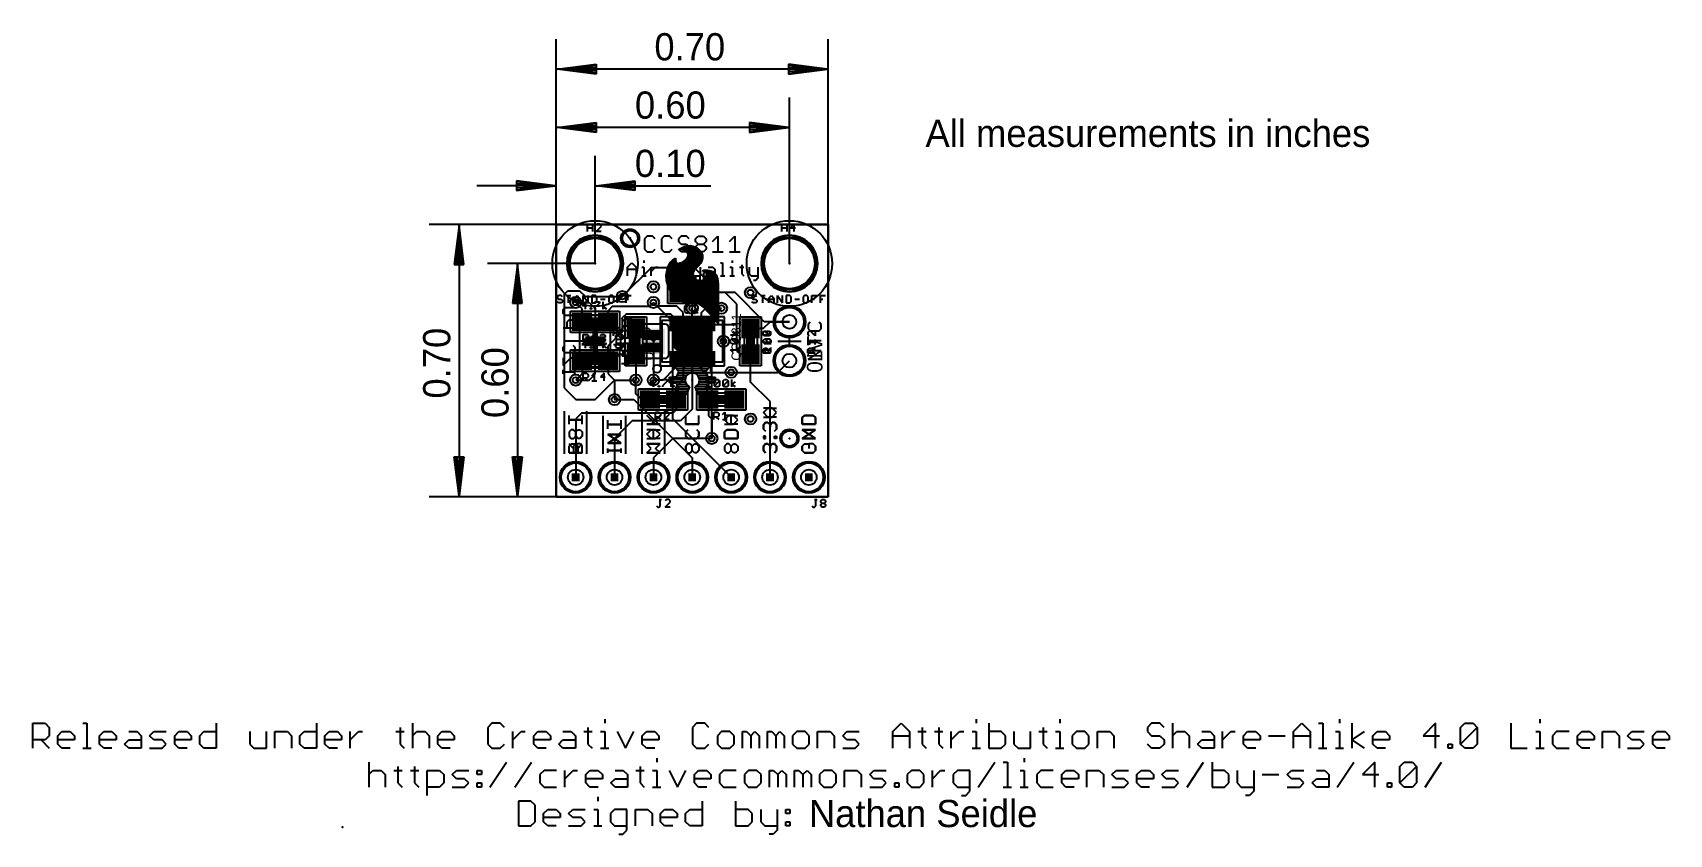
# Model space of a CAD drawing. Extents: x -34 to 73, y -22 to 30.
import ezdxf

# ---------------------------------------------------------------- set-up
doc = ezdxf.new("R2010")
doc.units = 0
for name, color, linetype in [('1', 12, 'CONTINUOUS'), ('16', 132, 'CONTINUOUS'), ('17', 110, 'CONTINUOUS'), ('18', 110, 'CONTINUOUS'), ('20', 53, 'CONTINUOUS'), ('21', 41, 'CONTINUOUS'), ('22', 40, 'CONTINUOUS'), ('23', 53, 'CONTINUOUS'), ('24', 53, 'CONTINUOUS'), ('25', 253, 'CONTINUOUS'), ('26', 253, 'CONTINUOUS'), ('27', 253, 'CONTINUOUS'), ('29', 253, 'CONTINUOUS'), ('30', 253, 'CONTINUOUS'), ('31', 253, 'CONTINUOUS'), ('35', 253, 'CONTINUOUS'), ('39', 12, 'CONTINUOUS'), ('41', 12, 'CONTINUOUS'), ('42', 132, 'CONTINUOUS'), ('44', 253, 'CONTINUOUS'), ('47', 253, 'CONTINUOUS'), ('51', 53, 'CONTINUOUS')]:
    doc.layers.add(name, color=color, linetype=linetype)

msp = doc.modelspace()

# ---------------------------------------------------------------- texts
at = {"layer": '16', "text_generation_flag": 2}
msp.add_text('v10', height=1.016, rotation=90, dxfattribs=at).set_placement((17.399, 10.287))
at = {"layer": '25'}
msp.add_text('U2', height=0.6096, rotation=90, dxfattribs=at).set_placement((6.35, 8.89))
at = {"layer": '27'}
msp.add_text('CCS811', height=0.6096, rotation=90, dxfattribs=at).set_placement((12.065, 8.89))
at = {"layer": '47'}
for s, p in [('0.70', (6.4131, 28.5145)), ('0.60', (5.1431, 24.7045)), ('All measurements in inches', (24.13, 22.86)), ('0.10', (5.14, 20.8945))]:
    msp.add_text(s, height=1.778, dxfattribs=at).set_placement(p)
for s, p in [('0.70', (-6.9245, 6.4131)), ('0.60', (-3.1145, 5.1431))]:
    msp.add_text(s, height=1.778, rotation=90, dxfattribs=at).set_placement(p)
at = {"layer": '51'}
msp.add_text('Nathan Seidle', height=1.778, dxfattribs=at).set_placement((16.51, -21.59))

# ---------------------------------------------------------------- blocks, each defined once
blk = doc.blocks.new('RECT')
blk.add_solid([(-0.5, -0.5), (0.5, -0.5), (-0.5, 0.5), (0.5, 0.5)])
blk = doc.blocks.new('PIE')
blk.add_circle((0, 0), 0.5)
blk = doc.blocks.new('ROUNDP')
blk.add_circle((0, 0), 0.5)
blk = doc.blocks.new('ROUNDV')
blk.add_circle((0, 0), 0.5)

# ---------------------------------------------------------------- linework, layer by layer
at = {"layer": '1'}
for p, q in [((17.78, 17.78), (0, 17.78)), ((0, 17.78), (0, 0)), ((17.78, 0), (17.78, 17.78)), ((6.223, 14.986), (4.318, 13.081)), ((6.223, 14.986), (9.017, 14.986)), ((9.017, 14.986), (9.74, 14.263)), ((9.74, 13.335), (9.74, 14.263)), ((11.049, 13.335), (9.74, 13.335)), ((11.811, 12.573), (11.049, 13.335)), ((1.69, 12.28), (1.27, 12.7)), ((1.69, 11.43), (1.69, 12.28)), ((3.683, 12.446), (3.39, 12.153)), ((3.39, 11.43), (3.39, 12.153)), ((3.683, 12.446), (6.096, 12.446)), ((4.572, 11.938), (4.318, 11.684)), ((7.493, 11.938), (4.572, 11.938)), ((6.096, 12.446), (6.35, 12.7)), ((6.604, 12.446), (6.35, 12.7)), ((7.874, 12.446), (6.604, 12.446)), ((7.69, 11.741), (7.493, 11.938)), ((8.29, 12.03), (7.874, 12.446)), ((8.29, 11.26), (8.29, 12.03)), ((8.89, 11.26), (8.89, 12.319)), ((9.49, 12.03), (9.779, 12.319)), ((9.49, 11.26), (9.49, 12.03)), ((9.779, 12.319), (10.795, 12.319)), ((11.811, 11.303), (11.811, 12.573)), ((4.318, 10.795), (3.39, 9.867)), ((4.318, 11.684), (4.318, 10.795)), ((5.207, 11.01), (6.008, 11.01)), ((6.008, 11.01), (6.35, 10.668)), ((7.69, 11.26), (7.69, 11.741)), ((10.09, 11.26), (11.768, 11.26)), ((11.768, 11.26), (11.811, 11.303)), ((11.811, 9.525), (11.811, 11.303)), ((12.7, 11.01), (13.55, 11.01)), ((13.55, 11.01), (13.97, 11.43)), ((13.97, 11.43), (15.24, 11.43)), ((3.39, 8.89), (3.39, 9.867)), ((6.35, 10.668), (6.35, 7.62)), ((1.69, 8.89), (1.69, 8.04)), ((3.39, 8.89), (3.39, 8.04)), ((5.207, 9.31), (5.207, 7.62)), ((7.69, 9.06), (7.69, 8.325)), ((8.29, 9.06), (8.29, 7.655)), ((8.89, 9.06), (8.89, 5.715)), ((9.49, 9.06), (9.49, 8.29)), ((10.09, 9.06), (10.09, 8.198)), ((12.026, 9.31), (11.811, 9.525)), ((12.7, 9.31), (12.026, 9.31)), ((12.7, 7.493), (12.7, 9.31)), ((1.69, 8.04), (1.27, 7.62)), ((3.39, 8.04), (3.81, 7.62)), ((3.81, 7.62), (3.81, 6.35)), ((5.207, 6.731), (5.207, 7.62)), ((6.985, 7.62), (6.35, 7.62)), ((7.69, 8.325), (6.985, 7.62)), ((8.29, 7.655), (7.835, 7.2)), ((9.49, 8.29), (9.652, 8.128)), ((9.652, 8.128), (10.16, 8.128)), ((10.09, 8.198), (10.16, 8.128)), ((10.16, 8.128), (11.43, 8.128)), ((13.97, 6.223), (12.7, 7.493)), ((5.588, 6.35), (5.207, 6.731)), ((7.835, 6.35), (7.835, 7.2)), ((1.651, 5.461), (1.27, 5.08)), ((7.62, 5.461), (1.651, 5.461)), ((6.135, 6.35), (5.588, 6.35)), ((7.835, 5.676), (7.62, 5.461)), ((7.835, 6.35), (7.835, 5.676)), ((8.89, 5.715), (8.128, 4.953)), ((9.945, 6.35), (9.945, 5.295)), ((13.97, 1.27), (13.97, 6.223)), ((1.27, 5.08), (1.27, 1.27)), ((4.953, 4.953), (3.81, 3.81)), ((8.128, 4.953), (4.953, 4.953)), ((9.945, 5.295), (10.16, 5.08)), ((10.16, 5.08), (10.16, 3.81)), ((3.81, 3.81), (3.81, 1.27)), ((7.62, 3.81), (6.35, 2.54)), ((10.16, 3.81), (7.62, 3.81)), ((6.35, 2.54), (6.35, 1.27)), ((0, 0), (17.78, 0))]:
    msp.add_line(p, q, dxfattribs=at)
at = {"layer": '16'}
for p, q in [((0, 17.78), (17.78, 17.78)), ((0, 0), (0, 17.78)), ((17.78, 17.78), (17.78, 0)), ((0.508, 13.208), (0.762, 13.462)), ((0.508, 13.208), (0.508, 10.16)), ((0.762, 13.462), (1.524, 13.462)), ((1.524, 13.462), (1.905, 13.081)), ((1.905, 13.081), (4.318, 13.081)), ((9.271, 13.335), (8.89, 12.954)), ((8.89, 12.954), (8.89, 12.319)), ((11.684, 13.335), (9.271, 13.335)), ((13.589, 11.43), (11.684, 13.335)), ((1.27, 12.7), (2.159, 12.7)), ((2.159, 12.7), (2.54, 12.319)), ((2.54, 12.319), (2.54, 11.176)), ((7.62, 11.43), (6.35, 12.7)), ((10.16, 11.684), (10.795, 12.319)), ((2.54, 10.16), (2.54, 11.176)), ((2.54, 10.16), (2.54, 11.176)), ((7.62, 5.08), (7.62, 11.43)), ((10.16, 3.81), (10.16, 11.684)), ((15.24, 11.43), (13.589, 11.43)), ((0.508, 10.16), (0.508, 7.112)), ((2.54, 10.16), (0.508, 10.16)), ((2.54, 10.16), (2.54, 9.144)), ((2.54, 10.16), (2.54, 9.144)), ((2.54, 10.16), (2.54, 9.144)), ((6.35, 9.7536), (6.35, 7.62)), ((2.54, 8.001), (2.54, 9.144)), ((14.478, 8.128), (15.24, 8.89)), ((1.27, 7.62), (2.159, 7.62)), ((2.159, 7.62), (2.54, 8.001)), ((2.54, 6.35), (3.81, 7.62)), ((3.81, 7.62), (5.207, 7.62)), ((11.43, 8.128), (14.478, 8.128)), ((0.508, 7.112), (1.27, 6.35)), ((1.27, 6.35), (2.54, 6.35)), ((3.81, 6.35), (5.08, 6.35)), ((5.08, 6.35), (8.89, 2.54)), ((11.43, 1.27), (7.62, 5.08)), ((8.89, 2.54), (8.89, 1.27)), ((17.78, 0), (0, 0))]:
    msp.add_line(p, q, dxfattribs=at)
at = {"layer": '20'}
for p, q in [((0, 0), (0, 17.78)), ((0, 17.78), (17.78, 17.78)), ((17.78, 17.78), (17.78, 0)), ((17.78, 0), (0, 0))]:
    msp.add_line(p, q, dxfattribs=at)
for centre in [(2.54, 15.24), (15.24, 15.24)]:
    msp.add_circle(centre, 1.651, dxfattribs=at)
at = {"layer": '21'}
for p, q in [((5.9447, 17.0252), (5.7731, 16.8536)), ((5.7731, 16.8536), (5.7731, 16.1672)), ((5.7731, 16.1672), (5.9447, 15.9957)), ((6.2879, 17.0252), (5.9447, 17.0252)), ((6.4595, 16.8536), (6.2879, 17.0252)), ((6.2879, 15.9957), (6.4595, 16.1672)), ((7.0556, 17.0252), (6.884, 16.8536)), ((6.884, 16.8536), (6.884, 16.1672)), ((6.884, 16.1672), (7.0556, 15.9957)), ((7.3988, 17.0252), (7.0556, 17.0252)), ((7.5704, 16.8536), (7.3988, 17.0252)), ((7.3988, 15.9957), (7.5704, 16.1672)), ((8.1666, 17.0252), (7.995, 16.8536)), ((7.995, 16.8536), (7.995, 16.682)), ((7.995, 16.682), (8.1666, 16.5104)), ((8.1666, 15.9957), (7.995, 16.1672)), ((8.5098, 17.0252), (8.1666, 17.0252)), ((8.1666, 16.5104), (8.5098, 16.5104)), ((8.6814, 16.8536), (8.5098, 17.0252)), ((8.5098, 16.5104), (8.6814, 16.3388)), ((8.6814, 16.1672), (8.5098, 15.9957)), ((8.6814, 16.3388), (8.6814, 16.1672)), ((9.1059, 16.8536), (9.2775, 17.0252)), ((9.1059, 16.682), (9.1059, 16.8536)), ((9.2775, 16.5104), (9.1059, 16.682)), ((9.1059, 16.3388), (9.2775, 16.5104)), ((9.1059, 16.1672), (9.1059, 16.3388)), ((9.2775, 15.9957), (9.1059, 16.1672)), ((9.2775, 17.0252), (9.6207, 17.0252)), ((9.2775, 16.5104), (9.6207, 16.5104)), ((9.6207, 17.0252), (9.7923, 16.8536)), ((9.7923, 16.682), (9.6207, 16.5104)), ((9.6207, 16.5104), (9.7923, 16.3388)), ((9.7923, 16.1672), (9.6207, 15.9957)), ((9.7923, 16.8536), (9.7923, 16.682)), ((9.7923, 16.3388), (9.7923, 16.1672)), ((10.2168, 16.682), (10.56, 17.0252)), ((10.56, 17.0252), (10.56, 15.9957)), ((11.3278, 16.682), (11.6709, 17.0252)), ((11.6709, 17.0252), (11.6709, 15.9957)), ((4.6495, 15.0034), (4.9376, 15.2915)), ((4.6495, 14.4272), (4.6495, 15.0034)), ((4.9376, 15.2915), (5.2257, 15.0034)), ((5.2257, 15.0034), (5.2257, 14.4272)), ((5.585, 15.0034), (5.7291, 15.0034)), ((5.7291, 15.4356), (5.7291, 15.2915)), ((5.7291, 15.0034), (5.7291, 14.4272)), ((5.9447, 15.9957), (6.2879, 15.9957)), ((6.2087, 14.4272), (6.2087, 15.0034)), ((6.2087, 14.7153), (6.4968, 15.0034)), ((6.4968, 15.0034), (6.6409, 15.0034)), ((7.0556, 15.9957), (7.3988, 15.9957)), ((7.9238, 15.1475), (8.0679, 15.2915)), ((7.9238, 14.5713), (7.9238, 15.1475)), ((8.0679, 15.2915), (8.356, 15.2915)), ((8.5098, 15.9957), (8.1666, 15.9957)), ((8.356, 15.2915), (8.5, 15.1475)), ((8.5, 15.1475), (8.5, 14.5713)), ((8.8593, 15.0034), (8.8593, 14.5713)), ((9.6207, 15.9957), (9.2775, 15.9957)), ((9.4355, 14.4272), (9.4355, 15.0034)), ((9.9389, 15.0034), (10.227, 15.0034)), ((10.2168, 15.9957), (10.9032, 15.9957)), ((10.227, 15.0034), (10.3711, 14.8594)), ((10.7304, 15.2915), (10.8744, 15.2915)), ((10.8744, 15.2915), (10.8744, 14.4272)), ((11.3278, 15.9957), (12.0141, 15.9957)), ((11.354, 15.0034), (11.4981, 15.0034)), ((11.4981, 15.4356), (11.4981, 15.2915)), ((11.4981, 15.0034), (11.4981, 14.4272)), ((11.9777, 15.0034), (12.2658, 15.0034)), ((12.1218, 15.1475), (12.1218, 14.5713)), ((12.6014, 15.0034), (12.6014, 14.5713)), ((13.1776, 15.0034), (13.1776, 14.2831)), ((4.6495, 14.8594), (5.2257, 14.8594)), ((5.585, 14.4272), (5.8731, 14.4272)), ((8.0679, 14.4272), (7.9238, 14.5713)), ((8.356, 14.4272), (8.0679, 14.4272)), ((8.2119, 14.7153), (8.5, 14.4272)), ((8.5, 14.5713), (8.356, 14.4272)), ((8.8593, 14.5713), (9.0034, 14.4272)), ((9.0034, 14.4272), (9.4355, 14.4272)), ((9.7948, 14.5713), (9.9389, 14.7153)), ((9.9389, 14.4272), (9.7948, 14.5713)), ((9.9389, 14.7153), (10.3711, 14.7153)), ((10.3711, 14.4272), (9.9389, 14.4272)), ((10.3711, 14.8594), (10.3711, 14.4272)), ((10.7304, 14.4272), (11.0185, 14.4272)), ((11.354, 14.4272), (11.6421, 14.4272)), ((12.1218, 14.5713), (12.2658, 14.4272)), ((12.6014, 14.5713), (12.7454, 14.4272)), ((12.7454, 14.4272), (13.1776, 14.4272)), ((13.0336, 14.1391), (12.8895, 14.1391)), ((13.1776, 14.2831), (13.0336, 14.1391)), ((6.79, 11.76), (6.79, 8.56)), ((10.99, 11.76), (6.79, 11.76)), ((10.99, 8.56), (10.99, 11.76)), ((16.6025, 11.4072), (16.4585, 11.2631)), ((16.4585, 11.2631), (16.4585, 10.975)), ((16.4585, 10.975), (16.6025, 10.831)), ((16.6025, 10.831), (17.1787, 10.831)), ((17.3228, 11.2631), (17.1787, 11.4072)), ((17.1787, 10.831), (17.3228, 10.975)), ((17.3228, 10.975), (17.3228, 11.2631)), ((14.478, 10.16), (15.24, 10.16)), ((15.24, 10.16), (15.24, 10.414)), ((15.24, 10.16), (16.002, 10.16)), ((15.24, 9.906), (15.24, 10.16)), ((16.4585, 9.8954), (16.4585, 10.4717)), ((17.3228, 10.1836), (16.4585, 10.1836)), ((6.79, 8.56), (10.99, 8.56)), ((16.4585, 8.9599), (17.3228, 9.5361)), ((17.3228, 9.5361), (16.4585, 9.5361)), ((17.3228, 8.9599), (16.4585, 8.9599)), ((0.5334, 2.794), (0.5334, 5.6006)), ((5.6134, 2.794), (5.6134, 5.6006)), ((14.1137, 5.7852), (13.5375, 5.7852)), ((14.4018, 5.4971), (14.1137, 5.7852)), ((14.1137, 5.209), (14.4018, 5.4971)), ((0.8375, 4.7412), (0.8375, 5.3175)), ((1.7018, 5.0293), (0.8375, 5.0293)), ((0.9815, 4.3819), (0.8375, 4.2379)), ((1.2696, 4.2379), (1.4137, 4.3819)), ((1.4137, 4.3819), (1.5577, 4.3819)), ((1.5577, 4.3819), (1.7018, 4.2379)), ((3.0734, 2.794), (3.0734, 5.2887)), ((3.3775, 4.4294), (3.3775, 5.0056)), ((4.2418, 4.7175), (3.3775, 4.7175)), ((6.4937, 4.7412), (5.9175, 5.3175)), ((5.9175, 4.7412), (6.7818, 4.7412)), ((5.9175, 4.0938), (6.2056, 4.3819)), ((6.2056, 4.3819), (6.7818, 4.3819)), ((6.3496, 4.8853), (6.7818, 5.3175)), ((6.3496, 3.8057), (6.3496, 4.3819)), ((8.4575, 4.7412), (9.3218, 4.7412)), ((8.6015, 4.3819), (8.4575, 4.2379)), ((9.3218, 4.2379), (9.1777, 4.3819)), ((9.3218, 4.7412), (9.3218, 5.3175)), ((10.9975, 5.0293), (11.2856, 5.3175)), ((11.2856, 4.7412), (10.9975, 5.0293)), ((11.1415, 4.3819), (10.9975, 4.2379)), ((11.7177, 4.3819), (11.1415, 4.3819)), ((11.2856, 5.3175), (11.8618, 5.3175)), ((11.8618, 4.7412), (11.2856, 4.7412)), ((11.4296, 4.7412), (11.4296, 5.3175)), ((11.8618, 4.2379), (11.7177, 4.3819)), ((13.5375, 5.209), (14.1137, 5.209)), ((13.5375, 4.7056), (13.6815, 4.8497)), ((13.5375, 4.4175), (13.5375, 4.7056)), ((13.6815, 4.2735), (13.5375, 4.4175)), ((13.6815, 4.8497), (13.8256, 4.8497)), ((13.8256, 4.8497), (13.9696, 4.7056)), ((13.9696, 4.7056), (14.1137, 4.8497)), ((13.9696, 4.7056), (13.9696, 4.5616)), ((14.1137, 4.8497), (14.2577, 4.8497)), ((14.2577, 4.8497), (14.4018, 4.7056)), ((14.4018, 4.4175), (14.2577, 4.2735)), ((14.4018, 4.7056), (14.4018, 4.4175)), ((16.2215, 5.3175), (16.0775, 5.1734)), ((16.0775, 5.1734), (16.0775, 4.7412)), ((16.0775, 4.7412), (16.9418, 4.7412)), ((16.0775, 3.8057), (16.9418, 4.3819)), ((16.9418, 4.3819), (16.0775, 4.3819)), ((16.7977, 5.3175), (16.2215, 5.3175)), ((16.9418, 5.1734), (16.7977, 5.3175)), ((16.9418, 4.7412), (16.9418, 5.1734)), ((0.8375, 4.2379), (0.8375, 3.9498)), ((0.8375, 3.9498), (0.9815, 3.8057)), ((0.8375, 3.3024), (0.9815, 3.4464)), ((0.8375, 2.8702), (0.8375, 3.3024)), ((0.9815, 3.8057), (1.1256, 3.8057)), ((0.9815, 3.4464), (1.2696, 3.4464)), ((1.1256, 3.8057), (1.2696, 3.9498)), ((1.2696, 3.9498), (1.2696, 4.2379)), ((1.2696, 3.4464), (1.4137, 3.3024)), ((1.4137, 3.1583), (1.7018, 3.4464)), ((1.4137, 3.3024), (1.4137, 2.8702)), ((1.7018, 3.9498), (1.5577, 3.8057)), ((1.7018, 4.2379), (1.7018, 3.9498)), ((3.3775, 3.4939), (4.2418, 4.0701)), ((4.2418, 4.0701), (3.3775, 4.0701)), ((4.2418, 3.4939), (3.3775, 3.4939)), ((6.2056, 3.8057), (5.9175, 4.0938)), ((6.7818, 3.4464), (5.9175, 3.4464)), ((6.7818, 3.8057), (6.2056, 3.8057)), ((6.4937, 3.1583), (6.7818, 3.4464)), ((8.4575, 4.2379), (8.4575, 3.9498)), ((8.4575, 3.9498), (8.6015, 3.8057)), ((8.6015, 3.4464), (8.4575, 3.3024)), ((8.4575, 3.3024), (8.4575, 3.0143)), ((8.6015, 3.8057), (9.1777, 3.8057)), ((8.8896, 3.3024), (9.0337, 3.4464)), ((8.8896, 3.0143), (8.8896, 3.3024)), ((9.0337, 3.4464), (9.1777, 3.4464)), ((9.1777, 3.8057), (9.3218, 3.9498)), ((9.1777, 3.4464), (9.3218, 3.3024)), ((9.3218, 3.9498), (9.3218, 4.2379)), ((9.3218, 3.3024), (9.3218, 3.0143)), ((10.9975, 4.2379), (10.9975, 3.8057)), ((10.9975, 3.8057), (11.8618, 3.8057)), ((11.1415, 3.4464), (10.9975, 3.3024)), ((10.9975, 3.3024), (10.9975, 3.0143)), ((11.4296, 3.3024), (11.5737, 3.4464)), ((11.4296, 3.0143), (11.4296, 3.3024)), ((11.5737, 3.4464), (11.7177, 3.4464)), ((11.7177, 3.4464), (11.8618, 3.3024)), ((11.8618, 3.8057), (11.8618, 4.2379)), ((11.8618, 3.3024), (11.8618, 3.0143)), ((13.5375, 3.3024), (13.6815, 3.4464)), ((13.5375, 3.0143), (13.5375, 3.3024)), ((13.6815, 3.4464), (13.8256, 3.4464)), ((13.8256, 3.4464), (13.9696, 3.3024)), ((13.9696, 3.3024), (14.1137, 3.4464)), ((13.9696, 3.3024), (13.9696, 3.1583)), ((14.1137, 3.4464), (14.2577, 3.4464)), ((14.2577, 3.8057), (14.2577, 3.9498)), ((14.2577, 3.9498), (14.4018, 3.9498)), ((14.4018, 3.8057), (14.2577, 3.8057)), ((14.2577, 3.4464), (14.4018, 3.3024)), ((14.4018, 3.9498), (14.4018, 3.8057)), ((14.4018, 3.3024), (14.4018, 3.0143)), ((16.9418, 3.8057), (16.0775, 3.8057)), ((16.2215, 3.4464), (16.0775, 3.3024)), ((16.0775, 3.3024), (16.0775, 3.0143)), ((16.7977, 3.4464), (16.5096, 3.4464)), ((16.5096, 3.4464), (16.5096, 3.1583)), ((16.9418, 3.3024), (16.7977, 3.4464)), ((16.9418, 3.0143), (16.9418, 3.3024)), ((1.7018, 2.8702), (0.8375, 2.8702)), ((3.3775, 2.8702), (3.3775, 3.1583)), ((4.2418, 3.0143), (3.3775, 3.0143)), ((4.2418, 2.8702), (4.2418, 3.1583)), ((5.9175, 2.8702), (6.7818, 2.8702)), ((6.7818, 2.8702), (6.4937, 3.1583)), ((8.4575, 3.0143), (8.6015, 2.8702)), ((8.6015, 2.8702), (8.7456, 2.8702)), ((8.7456, 2.8702), (8.8896, 3.0143)), ((9.3218, 3.0143), (9.1777, 2.8702)), ((10.9975, 3.0143), (11.1415, 2.8702)), ((11.1415, 2.8702), (11.2856, 2.8702)), ((11.2856, 2.8702), (11.4296, 3.0143)), ((11.8618, 3.0143), (11.7177, 2.8702)), ((13.6815, 2.8702), (13.5375, 3.0143)), ((14.4018, 3.0143), (14.2577, 2.8702)), ((16.0775, 3.0143), (16.2215, 2.8702)), ((16.2215, 2.8702), (16.7977, 2.8702)), ((16.7977, 2.8702), (16.9418, 3.0143))]:
    msp.add_line(p, q, dxfattribs=at)
msp.add_circle((6.59, 8.36), 0.255, dxfattribs=at)
at = {"layer": '22'}
for p, q in [((8.022, 16.149), (8.052, 16.169)), ((8.032, 16.149), (8.022, 16.149)), ((8.0301, 16.1544), (8.0536, 16.1544)), ((8.072, 16.159), (8.032, 16.149)), ((8.052, 16.169), (8.122, 16.219)), ((8.202, 16.159), (8.072, 16.159)), ((8.122, 16.219), (8.242, 16.289)), ((8.1419, 16.2306), (9.2322, 16.2306)), ((8.292, 16.149), (8.202, 16.159)), ((8.242, 16.289), (8.392, 16.349)), ((8.2434, 16.1544), (9.3247, 16.1544)), ((8.2865, 16.3068), (9.0921, 16.3068)), ((8.372, 16.129), (8.292, 16.149)), ((8.452, 16.089), (8.372, 16.129)), ((8.392, 16.349), (8.572, 16.399)), ((8.532, 16.019), (8.452, 16.089)), ((8.4643, 16.0782), (9.4063, 16.0782)), ((8.5144, 16.383), (8.8864, 16.383)), ((8.572, 16.399), (8.772, 16.409)), ((8.772, 16.409), (8.992, 16.359)), ((8.992, 16.359), (9.222, 16.239)), ((9.222, 16.239), (9.392, 16.099)), ((9.392, 16.099), (9.502, 15.939)), ((7.242, 14.809), (7.342, 15.089)), ((7.3143, 15.0114), (9.2244, 15.0114)), ((7.3415, 15.0876), (9.2986, 15.0876)), ((7.342, 15.089), (7.472, 15.329)), ((7.3825, 15.1638), (9.3568, 15.1638)), ((7.4238, 15.24), (7.9597, 15.24)), ((7.4651, 15.3162), (7.8448, 15.3162)), ((7.472, 15.329), (7.642, 15.499)), ((7.5354, 15.3924), (7.8081, 15.3924)), ((7.6116, 15.4686), (7.7954, 15.4686)), ((7.642, 15.499), (7.802, 15.599)), ((7.7153, 15.5448), (7.802, 15.5448)), ((7.802, 15.539), (7.792, 15.489)), ((7.792, 15.489), (7.802, 15.429)), ((7.802, 15.599), (7.802, 15.589)), ((7.802, 15.589), (7.802, 15.539)), ((7.802, 15.429), (7.812, 15.369)), ((7.812, 15.369), (7.842, 15.319)), ((7.842, 15.319), (7.892, 15.269)), ((7.892, 15.269), (7.962, 15.239)), ((7.962, 15.239), (8.032, 15.239)), ((8.032, 15.239), (8.102, 15.259)), ((8.0355, 15.24), (9.4151, 15.24)), ((8.102, 15.259), (8.172, 15.279)), ((8.172, 15.279), (8.252, 15.319)), ((8.2464, 15.3162), (9.4556, 15.3162)), ((8.252, 15.319), (8.322, 15.369)), ((8.322, 15.369), (8.392, 15.419)), ((8.3548, 15.3924), (9.4937, 15.3924)), ((8.392, 15.419), (8.462, 15.479)), ((8.4499, 15.4686), (9.5236, 15.4686)), ((8.462, 15.479), (8.512, 15.529)), ((8.512, 15.529), (8.562, 15.609)), ((8.5219, 15.5448), (9.5461, 15.5448)), ((8.572, 15.969), (8.532, 16.019)), ((8.5456, 16.002), (9.4587, 16.002)), ((8.562, 15.609), (8.602, 15.669)), ((8.57, 15.621), (9.562, 15.621)), ((8.602, 15.909), (8.572, 15.969)), ((8.5936, 15.9258), (9.5067, 15.9258)), ((8.622, 15.859), (8.602, 15.909)), ((8.602, 15.669), (8.622, 15.739)), ((8.6101, 15.6972), (9.562, 15.6972)), ((8.632, 15.799), (8.622, 15.859)), ((8.622, 15.739), (8.632, 15.799)), ((8.6236, 15.8496), (9.5335, 15.8496)), ((8.6277, 15.7734), (9.5604, 15.7734)), ((9.292, 15.079), (9.122, 14.909)), ((9.422, 15.249), (9.292, 15.079)), ((9.512, 15.429), (9.422, 15.249)), ((9.502, 15.939), (9.562, 15.769)), ((9.562, 15.599), (9.512, 15.429)), ((9.562, 15.769), (9.562, 15.599)), ((7.192, 14.479), (7.242, 14.809)), ((7.212, 14.129), (7.192, 14.479)), ((7.1921, 14.478), (8.922, 14.478)), ((7.1964, 14.4018), (8.9427, 14.4018)), ((7.2008, 14.3256), (8.9741, 14.3256)), ((7.2034, 14.5542), (8.922, 14.5542)), ((7.2051, 14.2494), (9.0426, 14.2494)), ((7.2095, 14.1732), (9.1507, 14.1732)), ((7.312, 13.769), (7.212, 14.129)), ((7.2149, 14.6304), (8.932, 14.6304)), ((7.2209, 14.097), (10.5598, 14.097)), ((7.2265, 14.7066), (8.9675, 14.7066)), ((7.238, 14.7828), (9.0126, 14.7828)), ((7.2421, 14.0208), (10.5651, 14.0208)), ((7.2599, 14.859), (9.0787, 14.859)), ((7.2632, 13.9446), (10.5691, 13.9446)), ((7.2871, 14.9352), (9.1482, 14.9352)), ((8.992, 14.759), (8.922, 14.609)), ((8.922, 14.609), (8.922, 14.469)), ((8.922, 14.469), (8.962, 14.339)), ((8.962, 14.339), (9.052, 14.239)), ((9.122, 14.909), (8.992, 14.759)), ((9.052, 14.239), (9.172, 14.159)), ((9.172, 14.159), (9.312, 14.119)), ((9.312, 14.119), (9.472, 14.119)), ((9.472, 14.119), (9.582, 14.149)), ((9.562, 14.759), (9.552, 14.769)), ((9.552, 14.769), (9.562, 14.769)), ((9.562, 14.769), (9.592, 14.779)), ((9.582, 14.749), (9.562, 14.759)), ((9.622, 14.729), (9.582, 14.749)), ((9.582, 14.149), (9.672, 14.179)), ((9.592, 14.779), (9.642, 14.799)), ((9.6015, 14.7828), (10.0147, 14.7828)), ((9.672, 14.709), (9.622, 14.729)), ((9.642, 14.799), (9.712, 14.809)), ((9.6546, 14.1732), (10.5502, 14.1732)), ((9.712, 14.679), (9.672, 14.709)), ((9.672, 14.179), (9.742, 14.239)), ((9.6752, 14.7066), (10.2206, 14.7066)), ((9.712, 14.809), (9.892, 14.809)), ((9.762, 14.639), (9.712, 14.679)), ((9.742, 14.239), (9.802, 14.299)), ((9.7524, 14.2494), (10.539, 14.2494)), ((9.802, 14.599), (9.762, 14.639)), ((9.7706, 14.6304), (10.3206, 14.6304)), ((9.832, 14.559), (9.802, 14.599)), ((9.802, 14.299), (9.832, 14.359)), ((9.8153, 14.3256), (10.5173, 14.3256)), ((9.852, 14.499), (9.832, 14.559)), ((9.832, 14.359), (9.852, 14.429)), ((9.8336, 14.5542), (10.3913, 14.5542)), ((9.8442, 14.4018), (10.4896, 14.4018)), ((9.852, 14.429), (9.852, 14.499)), ((9.852, 14.478), (10.448, 14.478)), ((9.892, 14.809), (9.992, 14.789)), ((9.992, 14.789), (10.102, 14.759)), ((10.102, 14.759), (10.202, 14.719)), ((10.202, 14.719), (10.292, 14.659)), ((10.292, 14.659), (10.372, 14.579)), ((10.372, 14.579), (10.442, 14.489)), ((10.442, 14.489), (10.502, 14.379)), ((10.502, 14.379), (10.542, 14.239)), ((10.542, 14.239), (10.562, 14.079)), ((10.562, 14.079), (10.572, 13.889)), ((7.2844, 13.8684), (10.572, 13.8684)), ((7.3056, 13.7922), (10.572, 13.7922)), ((7.502, 13.399), (7.312, 13.769)), ((7.3392, 13.716), (10.572, 13.716)), ((7.3783, 13.6398), (10.572, 13.6398)), ((7.4175, 13.5636), (10.572, 13.5636)), ((7.4566, 13.4874), (10.572, 13.4874)), ((7.4957, 13.4112), (10.572, 13.4112)), ((7.642, 13.219), (7.502, 13.399)), ((7.5518, 13.335), (10.572, 13.335)), ((7.611, 13.2588), (10.572, 13.2588)), ((7.792, 13.059), (7.642, 13.219)), ((7.6761, 13.1826), (10.572, 13.1826)), ((7.7476, 13.1064), (10.572, 13.1064)), ((7.962, 12.929), (7.792, 13.059)), ((7.8297, 13.0302), (10.572, 13.0302)), ((7.9293, 12.954), (10.572, 12.954)), ((8.152, 12.809), (7.962, 12.929)), ((8.0431, 12.8778), (10.572, 12.8778)), ((10.572, 13.889), (10.572, 11.319)), ((0.4445, 12.2325), (0.5716, 12.3597)), ((0.4445, 11.9783), (0.4445, 12.2325)), ((0.5716, 11.8512), (0.4445, 11.9783)), ((0.5716, 12.3597), (1.2072, 12.3597)), ((1.2072, 11.8512), (0.5716, 11.8512)), ((1.9812, 11.8872), (3.0988, 11.8872)), ((8.352, 12.719), (8.152, 12.809)), ((8.1684, 12.8016), (10.572, 12.8016)), ((8.3378, 12.7254), (10.572, 12.7254)), ((8.572, 12.659), (8.352, 12.719)), ((8.812, 12.629), (8.572, 12.659)), ((8.6504, 12.6492), (10.572, 12.6492)), ((9.202, 12.629), (8.812, 12.629)), ((9.312, 12.599), (9.202, 12.629)), ((9.422, 12.549), (9.312, 12.599)), ((9.3692, 12.573), (10.572, 12.573)), ((9.522, 12.479), (9.422, 12.549)), ((9.4966, 12.4968), (10.572, 12.4968)), ((9.622, 12.389), (9.522, 12.479)), ((9.5869, 12.4206), (10.572, 12.4206)), ((9.732, 12.279), (9.622, 12.389)), ((9.6666, 12.3444), (10.572, 12.3444)), ((9.842, 12.149), (9.732, 12.279)), ((9.7411, 12.2682), (10.572, 12.2682)), ((9.8056, 12.192), (10.572, 12.192)), ((9.972, 12.009), (9.842, 12.149)), ((9.8728, 12.1158), (10.572, 12.1158)), ((9.9436, 12.0396), (10.572, 12.0396)), ((10.092, 11.879), (9.972, 12.009)), ((10.0141, 11.9634), (10.572, 11.9634)), ((10.0844, 11.8872), (10.572, 11.8872)), ((10.202, 11.759), (10.092, 11.879)), ((10.1543, 11.811), (10.572, 11.811)), ((0.4445, 11.0326), (1.2072, 11.0326)), ((0.8258, 11.5411), (0.6987, 11.414)), ((0.6987, 11.414), (0.6987, 11.0326)), ((1.08, 11.5411), (0.8258, 11.5411)), ((1.2072, 11.414), (1.08, 11.5411)), ((1.2072, 11.0326), (1.2072, 11.414)), ((1.524, 11.43), (1.524, 8.89)), ((3.556, 8.89), (3.556, 11.43)), ((4.5087, 11.4233), (4.2545, 11.6775)), ((4.2545, 11.1691), (5.0171, 11.1691)), ((4.2545, 10.7318), (4.3816, 10.8589)), ((4.2545, 10.3505), (4.2545, 10.7318)), ((4.3816, 10.8589), (4.89, 10.8589)), ((4.6358, 11.6775), (4.5087, 11.5504)), ((4.5087, 11.5504), (4.5087, 11.1691)), ((4.89, 11.6775), (4.6358, 11.6775)), ((5.0171, 11.5504), (4.89, 11.6775)), ((4.89, 10.8589), (5.0171, 10.7318)), ((5.0171, 11.1691), (5.0171, 11.5504)), ((5.0171, 10.7318), (5.0171, 10.3505)), ((5.334, 11.0236), (5.334, 9.2964)), ((7.112, 11.2776), (5.588, 11.2776)), ((7.366, 9.2964), (7.366, 11.0236)), ((10.302, 11.639), (10.202, 11.759)), ((10.2222, 11.7348), (10.572, 11.7348)), ((10.2857, 11.6586), (10.572, 11.6586)), ((10.392, 11.539), (10.302, 11.639)), ((10.3529, 11.5824), (10.572, 11.5824)), ((10.462, 11.449), (10.392, 11.539)), ((10.4175, 11.5062), (10.572, 11.5062)), ((10.522, 11.379), (10.462, 11.449)), ((10.4783, 11.43), (10.572, 11.43)), ((10.562, 11.339), (10.522, 11.379)), ((10.5472, 11.3538), (10.572, 11.3538)), ((10.572, 11.319), (10.562, 11.339)), ((0.4445, 9.7768), (0.5716, 9.9039)), ((0.4445, 9.5226), (0.4445, 9.7768)), ((1.08, 9.9039), (1.2072, 9.7768)), ((1.2072, 9.7768), (1.2072, 9.5226)), ((5.0171, 10.3505), (4.2545, 10.3505)), ((4.2545, 9.9132), (4.3816, 10.0404)), ((4.2545, 9.5319), (4.2545, 9.9132)), ((4.3816, 10.0404), (4.89, 10.0404)), ((4.89, 10.0404), (5.0171, 9.9132)), ((5.0171, 9.9132), (5.0171, 9.5319)), ((0.5716, 9.3955), (0.4445, 9.5226)), ((0.4445, 9.0853), (0.4445, 8.5769)), ((0.4445, 8.5769), (0.9529, 9.0853)), ((1.08, 9.3955), (0.5716, 9.3955)), ((0.9529, 9.0853), (1.08, 9.0853)), ((1.2072, 9.5226), (1.08, 9.3955)), ((1.08, 9.0853), (1.2072, 8.9582)), ((1.2072, 8.704), (1.08, 8.5769)), ((1.2072, 8.9582), (1.2072, 8.704)), ((5.0171, 9.5319), (4.2545, 9.5319)), ((4.7629, 9.2218), (4.2545, 9.2218)), ((4.2545, 8.7133), (4.7629, 8.7133)), ((4.6358, 8.7133), (4.6358, 9.2218)), ((5.0171, 8.9676), (4.7629, 9.2218)), ((4.7629, 8.7133), (5.0171, 8.9676)), ((7.112, 9.0424), (5.588, 9.0424)), ((7.708, 8.5435), (7.9665, 8.802)), ((7.8645, 8.7), (8.0916, 8.7)), ((7.9665, 8.802), (8.3435, 8.4946)), ((8.3435, 8.4946), (8.4953, 8.5728)), ((8.4953, 8.5728), (8.658, 8.6249)), ((8.658, 8.6249), (8.7072, 9.1088)), ((8.6656, 8.7), (9.1144, 8.7)), ((8.6809, 8.85), (9.0991, 8.85)), ((8.6961, 9), (9.0839, 9)), ((8.7072, 9.1088), (9.0728, 9.1088)), ((9.0728, 9.1088), (9.122, 8.6249)), ((9.122, 8.6249), (9.2847, 8.5728)), ((9.2847, 8.5728), (9.4365, 8.4946)), ((9.4365, 8.4946), (9.8135, 8.802)), ((9.6884, 8.7), (9.9155, 8.7)), ((9.8135, 8.802), (10.072, 8.5435)), ((0.4445, 8.0312), (0.4445, 8.2854)), ((0.4445, 8.1583), (1.2072, 8.1583)), ((1.2072, 8.0312), (1.2072, 8.2854)), ((1.9812, 8.4328), (3.0988, 8.4328)), ((7.4012, 7.8028), (7.8851, 7.852)), ((7.4012, 7.4372), (7.4012, 7.8028)), ((7.4012, 7.8), (8.4609, 7.8)), ((7.4012, 7.65), (8.4243, 7.65)), ((7.4012, 7.5), (8.439, 7.5)), ((8.0154, 8.1665), (7.708, 8.5435)), ((7.7145, 8.55), (8.2756, 8.55)), ((7.825, 8.4), (9.955, 8.4)), ((7.8851, 7.852), (7.9372, 8.0147)), ((7.9165, 7.95), (8.5602, 7.95)), ((7.9372, 8.0147), (8.0154, 8.1665)), ((7.9473, 8.25), (9.8327, 8.25)), ((7.9811, 8.1), (9.7989, 8.1)), ((8.4373, 7.7413), (8.4215, 7.6302)), ((8.4215, 7.6302), (8.4325, 7.5185)), ((8.4325, 7.5185), (8.4697, 7.4127)), ((8.4792, 7.8454), (8.4373, 7.7413)), ((8.451, 8.55), (9.329, 8.55)), ((8.5445, 7.9366), (8.4792, 7.8454)), ((8.6297, 8.0096), (8.5445, 7.9366)), ((8.7298, 8.0604), (8.6297, 8.0096)), ((8.839, 8.0858), (8.7298, 8.0604)), ((8.9512, 8.0846), (8.839, 8.0858)), ((9.0599, 8.0568), (8.9512, 8.0846)), ((9.1589, 8.0039), (9.0599, 8.0568)), ((9.2424, 7.929), (9.1589, 8.0039)), ((9.219, 7.95), (9.8635, 7.95)), ((9.3058, 7.8364), (9.2424, 7.929)), ((9.3453, 7.7314), (9.3058, 7.8364)), ((9.3077, 7.4072), (9.3459, 7.5106)), ((9.3195, 7.8), (10.3788, 7.8)), ((9.342, 7.5), (10.3788, 7.5)), ((9.3588, 7.62), (9.3453, 7.7314)), ((9.3459, 7.5106), (9.3588, 7.62)), ((9.3552, 7.65), (10.3788, 7.65)), ((9.5044, 8.55), (10.0655, 8.55)), ((10.072, 8.5435), (9.7646, 8.1665)), ((9.7646, 8.1665), (9.8428, 8.0147)), ((9.8428, 8.0147), (9.8949, 7.852)), ((9.8949, 7.852), (10.3788, 7.8028)), ((10.3788, 7.8028), (10.3788, 7.4372)), ((7.8851, 7.388), (7.4012, 7.4372)), ((7.708, 6.6965), (8.0154, 7.0735)), ((7.9665, 6.438), (7.708, 6.6965)), ((7.7516, 6.75), (8.5296, 6.75)), ((7.8045, 6.6), (8.1652, 6.6)), ((7.8739, 6.9), (8.5917, 6.9)), ((7.9372, 7.2253), (7.8851, 7.388)), ((7.8973, 7.35), (8.5105, 7.35)), ((8.0154, 7.0735), (7.9372, 7.2253)), ((7.9502, 7.2), (8.6873, 7.2)), ((7.9545, 6.45), (7.9812, 6.45)), ((8.3435, 6.7454), (7.9665, 6.438)), ((7.9962, 7.05), (8.6539, 7.05)), ((8.4953, 6.6672), (8.3435, 6.7454)), ((8.4697, 7.4127), (8.531, 7.3187)), ((8.7106, 7.1869), (8.4953, 6.6672)), ((8.531, 7.3187), (8.6128, 7.242)), ((8.6128, 7.242), (8.7106, 7.1869)), ((9.0694, 7.1869), (9.1656, 7.2407)), ((9.2847, 6.6672), (9.0694, 7.1869)), ((9.0928, 7.2), (9.8298, 7.2)), ((9.1261, 7.05), (9.7838, 7.05)), ((9.1656, 7.2407), (9.2465, 7.3155)), ((9.1883, 6.9), (9.9061, 6.9)), ((9.2465, 7.3155), (9.3077, 7.4072)), ((9.2504, 6.75), (10.0284, 6.75)), ((9.2695, 7.35), (9.8827, 7.35)), ((9.4365, 6.7454), (9.2847, 6.6672)), ((9.8135, 6.438), (9.4365, 6.7454)), ((9.6148, 6.6), (9.9755, 6.6)), ((9.8428, 7.2253), (9.7646, 7.0735)), ((9.7646, 7.0735), (10.072, 6.6965)), ((9.7988, 6.45), (9.8255, 6.45)), ((10.072, 6.6965), (9.8135, 6.438)), ((9.8949, 7.388), (9.8428, 7.2253)), ((10.3788, 7.4372), (9.8949, 7.388)), ((2.0066, 2.794), (2.0066, 5.6006)), ((7.0866, 2.794), (7.0866, 5.6006)), ((13.5382, 5.4971), (13.8263, 5.7852)), ((13.8263, 5.209), (13.5382, 5.4971)), ((13.8263, 5.7852), (14.4025, 5.7852)), ((0.8382, 5.0293), (1.7025, 5.0293)), ((0.9823, 4.3819), (0.8382, 4.2379)), ((1.1263, 4.3819), (0.9823, 4.3819)), ((1.2704, 4.2379), (1.1263, 4.3819)), ((1.5585, 4.3819), (1.7025, 4.2379)), ((1.7025, 4.7412), (1.7025, 5.3175)), ((3.3782, 4.7175), (4.2425, 4.7175)), ((4.2425, 4.4294), (4.2425, 5.0056)), ((4.5466, 2.794), (4.5466, 5.2887)), ((6.3504, 4.8853), (5.9182, 5.3175)), ((6.7825, 4.7412), (5.9182, 4.7412)), ((6.4944, 4.3819), (5.9182, 4.3819)), ((6.2063, 4.7412), (6.7825, 5.3175)), ((6.3504, 3.8057), (6.3504, 4.3819)), ((6.7825, 4.0938), (6.4944, 4.3819)), ((8.4582, 4.7412), (8.4582, 5.3175)), ((9.3225, 4.7412), (8.4582, 4.7412)), ((8.4582, 4.2379), (8.6023, 4.3819)), ((9.1785, 4.3819), (9.3225, 4.2379)), ((11.5744, 5.3175), (10.9982, 5.3175)), ((10.9982, 4.7412), (11.5744, 4.7412)), ((10.9982, 4.2379), (11.1423, 4.3819)), ((11.1423, 4.3819), (11.7185, 4.3819)), ((11.4304, 4.7412), (11.4304, 5.3175)), ((11.8625, 5.0293), (11.5744, 5.3175)), ((11.5744, 4.7412), (11.8625, 5.0293)), ((11.7185, 4.3819), (11.8625, 4.2379)), ((13.6823, 4.8497), (13.5382, 4.7056)), ((13.5382, 4.7056), (13.5382, 4.4175)), ((13.5382, 4.4175), (13.6823, 4.2735)), ((13.8263, 4.8497), (13.6823, 4.8497)), ((14.4025, 5.209), (13.8263, 5.209)), ((13.9704, 4.7056), (13.8263, 4.8497)), ((14.1144, 4.8497), (13.9704, 4.7056)), ((13.9704, 4.7056), (13.9704, 4.5616)), ((14.2585, 4.8497), (14.1144, 4.8497)), ((14.4025, 4.7056), (14.2585, 4.8497)), ((14.2585, 4.2735), (14.4025, 4.4175)), ((14.4025, 4.4175), (14.4025, 4.7056)), ((16.0782, 5.1734), (16.2223, 5.3175)), ((16.0782, 4.7412), (16.0782, 5.1734)), ((16.9425, 4.7412), (16.0782, 4.7412)), ((16.9425, 3.8057), (16.0782, 4.3819)), ((16.0782, 4.3819), (16.9425, 4.3819)), ((16.2223, 5.3175), (16.7985, 5.3175)), ((16.7985, 5.3175), (16.9425, 5.1734)), ((16.9425, 5.1734), (16.9425, 4.7412)), ((0.8382, 4.2379), (0.8382, 3.9498)), ((0.8382, 3.9498), (0.9823, 3.8057)), ((1.1263, 3.1583), (0.8382, 3.4464)), ((1.2704, 3.4464), (1.1263, 3.3024)), ((1.1263, 3.3024), (1.1263, 2.8702)), ((1.2704, 3.9498), (1.2704, 4.2379)), ((1.4144, 3.8057), (1.2704, 3.9498)), ((1.5585, 3.4464), (1.2704, 3.4464)), ((1.5585, 3.8057), (1.4144, 3.8057)), ((1.7025, 3.9498), (1.5585, 3.8057)), ((1.7025, 3.3024), (1.5585, 3.4464)), ((1.7025, 4.2379), (1.7025, 3.9498)), ((1.7025, 2.8702), (1.7025, 3.3024)), ((4.2425, 3.4939), (3.3782, 4.0701)), ((3.3782, 4.0701), (4.2425, 4.0701)), ((3.3782, 3.4939), (4.2425, 3.4939)), ((5.9182, 3.8057), (6.4944, 3.8057)), ((6.2063, 3.1583), (5.9182, 3.4464)), ((5.9182, 3.4464), (6.7825, 3.4464)), ((6.4944, 3.8057), (6.7825, 4.0938)), ((8.4582, 3.9498), (8.4582, 4.2379)), ((8.6023, 3.8057), (8.4582, 3.9498)), ((8.6023, 3.4464), (8.4582, 3.3024)), ((8.4582, 3.3024), (8.4582, 3.0143)), ((9.1785, 3.8057), (8.6023, 3.8057)), ((8.7463, 3.4464), (8.6023, 3.4464)), ((8.8904, 3.3024), (8.7463, 3.4464)), ((8.8904, 3.0143), (8.8904, 3.3024)), ((9.3225, 3.9498), (9.1785, 3.8057)), ((9.1785, 3.4464), (9.3225, 3.3024)), ((9.3225, 4.2379), (9.3225, 3.9498)), ((9.3225, 3.3024), (9.3225, 3.0143)), ((10.9982, 3.8057), (10.9982, 4.2379)), ((11.8625, 3.8057), (10.9982, 3.8057)), ((11.1423, 3.4464), (10.9982, 3.3024)), ((10.9982, 3.3024), (10.9982, 3.0143)), ((11.2863, 3.4464), (11.1423, 3.4464)), ((11.4304, 3.3024), (11.2863, 3.4464)), ((11.4304, 3.0143), (11.4304, 3.3024)), ((11.7185, 3.4464), (11.8625, 3.3024)), ((11.8625, 4.2379), (11.8625, 3.8057)), ((11.8625, 3.3024), (11.8625, 3.0143)), ((13.6823, 3.9498), (13.5382, 3.9498)), ((13.5382, 3.9498), (13.5382, 3.8057)), ((13.5382, 3.8057), (13.6823, 3.8057)), ((13.6823, 3.4464), (13.5382, 3.3024)), ((13.5382, 3.3024), (13.5382, 3.0143)), ((13.6823, 3.8057), (13.6823, 3.9498)), ((13.8263, 3.4464), (13.6823, 3.4464)), ((13.9704, 3.3024), (13.8263, 3.4464)), ((14.1144, 3.4464), (13.9704, 3.3024)), ((13.9704, 3.3024), (13.9704, 3.1583)), ((14.2585, 3.4464), (14.1144, 3.4464)), ((14.4025, 3.3024), (14.2585, 3.4464)), ((14.4025, 3.0143), (14.4025, 3.3024)), ((16.0782, 3.8057), (16.9425, 3.8057)), ((16.0782, 3.3024), (16.2223, 3.4464)), ((16.0782, 3.0143), (16.0782, 3.3024)), ((16.2223, 3.4464), (16.5104, 3.4464)), ((16.5104, 3.4464), (16.5104, 3.1583)), ((16.7985, 3.4464), (16.9425, 3.3024)), ((16.9425, 3.3024), (16.9425, 3.0143)), ((0.8382, 2.8702), (1.7025, 2.8702)), ((3.3782, 2.8702), (3.3782, 3.1583)), ((3.3782, 3.0143), (4.2425, 3.0143)), ((4.2425, 2.8702), (4.2425, 3.1583)), ((5.9182, 2.8702), (6.2063, 3.1583)), ((6.7825, 2.8702), (5.9182, 2.8702)), ((8.4582, 3.0143), (8.6023, 2.8702)), ((9.0344, 2.8702), (8.8904, 3.0143)), ((9.1785, 2.8702), (9.0344, 2.8702)), ((9.3225, 3.0143), (9.1785, 2.8702)), ((10.9982, 3.0143), (11.1423, 2.8702)), ((11.5744, 2.8702), (11.4304, 3.0143)), ((11.7185, 2.8702), (11.5744, 2.8702)), ((11.8625, 3.0143), (11.7185, 2.8702)), ((13.5382, 3.0143), (13.6823, 2.8702)), ((14.2585, 2.8702), (14.4025, 3.0143)), ((16.2223, 2.8702), (16.0782, 3.0143)), ((16.7985, 2.8702), (16.2223, 2.8702)), ((16.9425, 3.0143), (16.7985, 2.8702))]:
    msp.add_line(p, q, dxfattribs=at)
for centre, radius, start, end in [((1.9812, 11.43), 0.4572, 90, 180), ((3.0988, 11.43), 0.4572, 0, 90), ((5.588, 11.0236), 0.254, 90, 180), ((7.112, 11.0236), 0.254, 0, 90), ((1.9812, 8.89), 0.4572, 180, 270), ((3.0988, 8.89), 0.4572, 270, 0), ((5.588, 9.2964), 0.254, 180, 270), ((7.112, 9.2964), 0.254, 270, 0)]:
    msp.add_arc(centre, radius, start, end, dxfattribs=at)
at = {"layer": '23'}
for p in [(4.826, 16.891), (2.54, 15.24), (15.24, 15.24), (8.89, 13.335), (2.54, 11.43), (5.207, 10.16), (8.89, 10.16), (12.7, 10.16), (15.24, 10.16), (2.54, 8.89), (6.985, 6.35), (10.795, 6.35), (15.24, 3.81), (6.35, 1.27), (16.51, 1.27), (-13.97, -21.59)]:
    msp.add_point(p, dxfattribs=at)
at = {"layer": '24'}
for p in [(10.922, 11.049), (2.54, 10.16), (6.35, 10.16), (8.89, 7.62)]:
    msp.add_point(p, dxfattribs=at)
at = {"layer": '25'}
for p, q in [((2.0422, 17.3355), (2.0422, 17.8185)), ((2.0422, 17.577), (2.3642, 17.577)), ((2.3642, 17.8185), (2.3642, 17.3355)), ((2.684, 17.8185), (2.6035, 17.738)), ((2.6035, 17.3355), (2.9255, 17.6575)), ((2.9255, 17.3355), (2.6035, 17.3355)), ((2.845, 17.8185), (2.684, 17.8185)), ((2.9255, 17.738), (2.845, 17.8185)), ((2.9255, 17.6575), (2.9255, 17.738)), ((14.7422, 17.3355), (14.7422, 17.8185)), ((14.7422, 17.577), (15.0642, 17.577)), ((15.0642, 17.8185), (15.0642, 17.3355)), ((15.545, 17.8185), (15.3035, 17.577)), ((15.3035, 17.577), (15.6255, 17.577)), ((15.545, 17.3355), (15.545, 17.8185)), ((8.4727, 12.5099), (8.3922, 12.4294)), ((8.3922, 12.4294), (8.3922, 12.1074)), ((8.3922, 12.1074), (8.4727, 12.0269)), ((8.6337, 12.5099), (8.4727, 12.5099)), ((8.4727, 12.0269), (8.6337, 12.0269)), ((8.7142, 12.4294), (8.6337, 12.5099)), ((8.6337, 12.0269), (8.7142, 12.1074)), ((9.034, 12.5099), (8.9535, 12.4294)), ((8.9535, 12.0269), (9.2755, 12.3489)), ((9.2755, 12.0269), (8.9535, 12.0269)), ((9.195, 12.5099), (9.034, 12.5099)), ((9.2755, 12.4294), (9.195, 12.5099)), ((9.2755, 12.3489), (9.2755, 12.4294)), ((13.5251, 10.7457), (13.6056, 10.8262)), ((13.5251, 10.5846), (13.5251, 10.7457)), ((13.6056, 10.8262), (13.9276, 10.8262)), ((13.9276, 10.5042), (13.6056, 10.8262)), ((13.9276, 10.8262), (14.0081, 10.7457)), ((14.0081, 10.7457), (14.0081, 10.5846)), ((16.5266, 10.8262), (16.4461, 10.7457)), ((16.4461, 10.7457), (16.4461, 10.5846)), ((16.6071, 10.8262), (16.5266, 10.8262)), ((16.9291, 10.5042), (16.6071, 10.8262)), ((16.9291, 10.8262), (16.9291, 10.5042)), ((1.7615, 10.1219), (1.7615, 10.6049)), ((1.7615, 10.6049), (2.003, 10.6049)), ((2.003, 10.2829), (1.7615, 10.2829)), ((1.9225, 10.2829), (2.0835, 10.1219)), ((2.003, 10.6049), (2.0835, 10.5244)), ((2.0835, 10.3634), (2.003, 10.2829)), ((2.0835, 10.5244), (2.0835, 10.3634)), ((2.3228, 10.4439), (2.4838, 10.6049)), ((2.3228, 10.1219), (2.6448, 10.1219)), ((2.4838, 10.6049), (2.4838, 10.1219)), ((2.8841, 10.5244), (2.9647, 10.6049)), ((2.9647, 10.1219), (2.8841, 10.2024)), ((2.9647, 10.6049), (3.1257, 10.6049)), ((3.1257, 10.1219), (2.9647, 10.1219)), ((3.1257, 10.3634), (3.0452, 10.3634)), ((3.1257, 10.6049), (3.2062, 10.5244)), ((3.2062, 10.4439), (3.1257, 10.3634)), ((3.1257, 10.3634), (3.2062, 10.2829)), ((3.2062, 10.2024), (3.1257, 10.1219)), ((3.2062, 10.5244), (3.2062, 10.4439)), ((3.2062, 10.2829), (3.2062, 10.2024)), ((6.0321, 10.5455), (6.1126, 10.3845)), ((6.0321, 9.9037), (6.1126, 9.9842)), ((6.0321, 9.6622), (6.0321, 9.9037)), ((6.5151, 9.6622), (6.0321, 9.6622)), ((6.1126, 10.3845), (6.2736, 10.2235)), ((6.1126, 9.9842), (6.2736, 9.9842)), ((6.3541, 10.5455), (6.2736, 10.465)), ((6.2736, 10.465), (6.2736, 10.2235)), ((6.2736, 10.2235), (6.4346, 10.2235)), ((6.2736, 9.9842), (6.3541, 9.9037)), ((6.4346, 10.5455), (6.3541, 10.5455)), ((6.3541, 9.8232), (6.5151, 9.9842)), ((6.3541, 9.9037), (6.3541, 9.6622)), ((6.5151, 10.465), (6.4346, 10.5455)), ((6.4346, 10.2235), (6.5151, 10.304)), ((6.5151, 10.304), (6.5151, 10.465)), ((13.6056, 10.5042), (13.5251, 10.5846)), ((13.6861, 9.9428), (13.5251, 10.1038)), ((13.5251, 10.1038), (14.0081, 10.1038)), ((13.5251, 9.623), (13.6056, 9.7035)), ((13.9276, 10.5042), (13.6056, 10.5042)), ((13.6056, 9.7035), (13.7666, 9.7035)), ((13.7666, 9.7035), (13.8471, 9.623)), ((13.8471, 9.5425), (14.0081, 9.7035)), ((14.0081, 10.5846), (13.9276, 10.5042)), ((14.0081, 9.9428), (14.0081, 10.2648)), ((16.4461, 10.5846), (16.5266, 10.5042)), ((16.6071, 9.9428), (16.4461, 10.1038)), ((16.4461, 10.1038), (16.9291, 10.1038)), ((16.4461, 9.623), (16.5266, 9.7035)), ((16.5266, 9.7035), (16.6876, 9.7035)), ((16.6876, 9.7035), (16.7681, 9.623)), ((16.7681, 9.5425), (16.9291, 9.7035)), ((16.9291, 9.9428), (16.9291, 10.2648)), ((13.5251, 9.3815), (13.5251, 9.623)), ((14.0081, 9.3815), (13.5251, 9.3815)), ((13.8471, 9.623), (13.8471, 9.3815)), ((16.4461, 9.3815), (16.4461, 9.623)), ((16.9291, 9.3815), (16.4461, 9.3815)), ((16.7681, 9.623), (16.7681, 9.3815)), ((1.7615, 7.5819), (1.7615, 8.0649)), ((1.7615, 8.0649), (2.003, 8.0649)), ((2.003, 7.7429), (1.7615, 7.7429)), ((1.9225, 7.7429), (2.0835, 7.5819)), ((2.003, 8.0649), (2.0835, 7.9844)), ((2.0835, 7.8234), (2.003, 7.7429)), ((2.0835, 7.9844), (2.0835, 7.8234)), ((2.3228, 7.9039), (2.4838, 8.0649)), ((2.3228, 7.5819), (2.6448, 7.5819)), ((2.4838, 8.0649), (2.4838, 7.5819)), ((3.1257, 8.0649), (2.8841, 7.8234)), ((2.8841, 7.8234), (3.2062, 7.8234)), ((3.1257, 7.5819), (3.1257, 8.0649)), ((6.4872, 5.0419), (6.4872, 5.5249)), ((6.4872, 5.5249), (6.7287, 5.5249)), ((6.7287, 5.5249), (6.8092, 5.4444)), ((6.8092, 5.4444), (6.8092, 5.2834)), ((7.129, 5.5249), (7.0485, 5.4444)), ((7.0485, 5.0419), (7.3705, 5.3639)), ((7.29, 5.5249), (7.129, 5.5249)), ((7.3705, 5.4444), (7.29, 5.5249)), ((7.3705, 5.3639), (7.3705, 5.4444)), ((10.2972, 5.0419), (10.2972, 5.5249)), ((10.2972, 5.5249), (10.5387, 5.5249)), ((10.5387, 5.5249), (10.6192, 5.4444)), ((10.6192, 5.4444), (10.6192, 5.2834)), ((10.8585, 5.3639), (11.0195, 5.5249)), ((11.0195, 5.5249), (11.0195, 5.0419)), ((6.7287, 5.2029), (6.4872, 5.2029)), ((6.6482, 5.2029), (6.8092, 5.0419)), ((6.8092, 5.2834), (6.7287, 5.2029)), ((7.3705, 5.0419), (7.0485, 5.0419)), ((10.5387, 5.2029), (10.2972, 5.2029)), ((10.4582, 5.2029), (10.6192, 5.0419)), ((10.6192, 5.2834), (10.5387, 5.2029)), ((10.8585, 5.0419), (11.1805, 5.0419)), ((6.5609, -0.5926), (6.6414, -0.6731)), ((6.6414, -0.6731), (6.7219, -0.6731)), ((6.7219, -0.1901), (6.8829, -0.1901)), ((6.7219, -0.6731), (6.8024, -0.5926)), ((6.8024, -0.5926), (6.8024, -0.1901)), ((7.2027, -0.1901), (7.1222, -0.2706)), ((7.1222, -0.6731), (7.4442, -0.3511)), ((7.4442, -0.6731), (7.1222, -0.6731)), ((7.3637, -0.1901), (7.2027, -0.1901)), ((7.4442, -0.2706), (7.3637, -0.1901)), ((7.4442, -0.3511), (7.4442, -0.2706)), ((16.7209, -0.5926), (16.8014, -0.6731)), ((16.8014, -0.6731), (16.8819, -0.6731)), ((16.8819, -0.1901), (17.0429, -0.1901)), ((16.8819, -0.6731), (16.9624, -0.5926)), ((16.9624, -0.5926), (16.9624, -0.1901)), ((17.2822, -0.2706), (17.3627, -0.1901)), ((17.2822, -0.3511), (17.2822, -0.2706)), ((17.3627, -0.4316), (17.2822, -0.3511)), ((17.2822, -0.5121), (17.3627, -0.4316)), ((17.2822, -0.5926), (17.2822, -0.5121)), ((17.3627, -0.6731), (17.2822, -0.5926)), ((17.3627, -0.1901), (17.5237, -0.1901)), ((17.3627, -0.4316), (17.5237, -0.4316)), ((17.5237, -0.6731), (17.3627, -0.6731)), ((17.5237, -0.1901), (17.6042, -0.2706)), ((17.6042, -0.3511), (17.5237, -0.4316)), ((17.5237, -0.4316), (17.6042, -0.5121)), ((17.6042, -0.5926), (17.5237, -0.6731)), ((17.6042, -0.2706), (17.6042, -0.3511)), ((17.6042, -0.5121), (17.6042, -0.5926))]:
    msp.add_line(p, q, dxfattribs=at)
at = {"layer": '26'}
for p, q in [((3.7465, 10.5042), (3.7465, 10.8262)), ((4.6609, 10.8262), (4.6609, 10.5042)), ((4.6609, 10.5042), (4.9829, 10.8262)), ((4.9829, 10.8262), (5.0634, 10.8262)), ((5.0634, 10.8262), (5.1439, 10.7457)), ((5.1439, 10.7457), (5.1439, 10.5846)), ((4.2295, 10.6652), (3.7465, 10.6652)), ((3.7465, 9.9428), (4.2295, 9.9428)), ((3.988, 10.2649), (3.9075, 10.1844)), ((3.9075, 10.1844), (3.9075, 9.9428)), ((4.149, 10.2649), (3.988, 10.2649)), ((4.0685, 10.5042), (4.2295, 10.6652)), ((4.2295, 10.1844), (4.149, 10.2649)), ((4.2295, 9.9428), (4.2295, 10.1844)), ((4.2295, 9.5425), (4.2295, 9.7035)), ((4.6609, 9.9428), (5.1439, 9.9428)), ((4.9024, 10.2648), (4.8219, 10.1843)), ((4.8219, 10.1843), (4.8219, 9.9428)), ((5.0634, 10.2648), (4.9024, 10.2648)), ((5.1439, 10.5846), (5.0634, 10.5042)), ((5.1439, 10.1843), (5.0634, 10.2648)), ((5.1439, 9.9428), (5.1439, 10.1843)), ((5.1439, 9.5425), (5.1439, 9.7035)), ((3.7465, 9.5425), (3.827, 9.623)), ((3.7465, 9.462), (3.7465, 9.5425)), ((3.827, 9.3815), (3.7465, 9.462)), ((3.827, 9.623), (4.2295, 9.623)), ((4.6609, 9.5425), (4.7414, 9.623)), ((4.6609, 9.462), (4.6609, 9.5425)), ((4.7414, 9.3815), (4.6609, 9.462)), ((4.7414, 9.623), (5.1439, 9.623))]:
    msp.add_line(p, q, dxfattribs=at)
at = {"layer": '27'}
for p, q in [((7.6905, 14.4825), (7.8516, 14.6435)), ((7.6905, 14.1605), (8.0126, 14.1605)), ((7.8516, 14.6435), (7.8516, 14.1605)), ((8.2519, 14.1605), (8.2519, 14.241)), ((8.2519, 14.241), (8.3324, 14.241)), ((8.3324, 14.1605), (8.2519, 14.1605)), ((8.3324, 14.241), (8.3324, 14.1605)), ((8.5325, 14.563), (8.613, 14.6435)), ((8.5325, 14.241), (8.5325, 14.563)), ((8.5325, 14.241), (8.8545, 14.563)), ((8.613, 14.1605), (8.5325, 14.241)), ((8.613, 14.6435), (8.774, 14.6435)), ((8.774, 14.1605), (8.613, 14.1605)), ((8.774, 14.6435), (8.8545, 14.563)), ((8.8545, 14.241), (8.774, 14.1605)), ((8.8545, 14.563), (8.8545, 14.241)), ((9.0938, 14.4825), (9.0938, 14.241)), ((9.0938, 14.241), (9.1743, 14.1605)), ((9.1743, 14.1605), (9.4158, 14.1605)), ((9.4158, 14.1605), (9.4158, 14.4825)), ((9.6551, 14.1605), (9.6551, 14.6435)), ((9.6551, 14.6435), (9.9771, 14.6435)), ((9.6551, 14.402), (9.8161, 14.402)), ((0.1581, 13.1449), (0.0776, 13.0644)), ((0.0776, 13.0644), (0.0776, 12.9839)), ((0.0776, 12.9839), (0.1581, 12.9034)), ((0.3191, 13.1449), (0.1581, 13.1449)), ((0.1581, 12.9034), (0.3191, 12.9034)), ((0.3996, 13.0644), (0.3191, 13.1449)), ((0.3191, 12.9034), (0.3996, 12.8229)), ((0.6389, 13.1449), (0.9609, 13.1449)), ((0.7999, 12.6619), (0.7999, 13.1449)), ((1.2002, 12.9839), (1.3612, 13.1449)), ((1.2002, 12.6619), (1.2002, 12.9839)), ((1.2002, 12.9034), (1.5222, 12.9034)), ((1.3612, 13.1449), (1.5222, 12.9839)), ((1.5222, 12.9839), (1.5222, 12.6619)), ((1.7615, 12.6619), (1.7615, 13.1449)), ((1.7615, 13.1449), (2.0835, 12.6619)), ((2.0835, 12.6619), (2.0835, 13.1449)), ((2.3228, 13.1449), (2.3228, 12.6619)), ((2.5643, 13.1449), (2.3228, 13.1449)), ((2.6448, 13.0644), (2.5643, 13.1449)), ((2.6448, 12.7424), (2.6448, 13.0644)), ((2.8841, 12.9034), (3.2062, 12.9034)), ((3.526, 13.1449), (3.4455, 13.0644)), ((3.4455, 13.0644), (3.4455, 12.7424)), ((3.687, 13.1449), (3.526, 13.1449)), ((3.7675, 13.0644), (3.687, 13.1449)), ((3.7675, 12.7424), (3.7675, 13.0644)), ((4.0068, 12.6619), (4.0068, 13.1449)), ((4.0068, 13.1449), (4.3288, 13.1449)), ((4.0068, 12.9034), (4.1678, 12.9034)), ((4.5681, 12.6619), (4.5681, 13.1449)), ((4.5681, 13.1449), (4.8901, 13.1449)), ((4.5681, 12.9034), (4.7291, 12.9034)), ((12.8581, 13.1449), (12.7776, 13.0644)), ((12.7776, 13.0644), (12.7776, 12.9839)), ((12.7776, 12.9839), (12.8581, 12.9034)), ((13.0191, 13.1449), (12.8581, 13.1449)), ((12.8581, 12.9034), (13.0191, 12.9034)), ((13.0996, 13.0644), (13.0191, 13.1449)), ((13.0191, 12.9034), (13.0996, 12.8229)), ((13.3389, 13.1449), (13.6609, 13.1449)), ((13.4999, 12.6619), (13.4999, 13.1449)), ((13.9002, 12.9839), (14.0612, 13.1449)), ((13.9002, 12.6619), (13.9002, 12.9839)), ((13.9002, 12.9034), (14.2222, 12.9034)), ((14.0612, 13.1449), (14.2222, 12.9839)), ((14.2222, 12.9839), (14.2222, 12.6619)), ((14.4615, 12.6619), (14.4615, 13.1449)), ((14.4615, 13.1449), (14.7835, 12.6619)), ((14.7835, 12.6619), (14.7835, 13.1449)), ((15.0228, 13.1449), (15.0228, 12.6619)), ((15.2643, 13.1449), (15.0228, 13.1449)), ((15.3448, 13.0644), (15.2643, 13.1449)), ((15.3448, 12.7424), (15.3448, 13.0644)), ((15.5841, 12.9034), (15.9062, 12.9034)), ((16.226, 13.1449), (16.1455, 13.0644)), ((16.1455, 13.0644), (16.1455, 12.7424)), ((16.387, 13.1449), (16.226, 13.1449)), ((16.4675, 13.0644), (16.387, 13.1449)), ((16.4675, 12.7424), (16.4675, 13.0644)), ((16.7068, 12.6619), (16.7068, 13.1449)), ((16.7068, 13.1449), (17.0288, 13.1449)), ((16.7068, 12.9034), (16.8678, 12.9034)), ((17.2681, 12.6619), (17.2681, 13.1449)), ((17.2681, 13.1449), (17.5901, 13.1449)), ((17.2681, 12.9034), (17.4291, 12.9034)), ((0.1581, 12.6619), (0.0776, 12.7424)), ((0.3191, 12.6619), (0.1581, 12.6619)), ((0.3996, 12.7424), (0.3191, 12.6619)), ((0.3996, 12.8229), (0.3996, 12.7424)), ((1.9095, 12.7385), (1.668, 12.497)), ((1.668, 12.497), (1.99, 12.497)), ((1.9095, 12.2555), (1.9095, 12.7385)), ((2.2293, 12.2555), (2.2293, 12.336)), ((2.2293, 12.336), (2.3098, 12.336)), ((2.3098, 12.2555), (2.2293, 12.2555)), ((2.3098, 12.336), (2.3098, 12.2555)), ((2.3228, 12.6619), (2.5643, 12.6619)), ((2.5099, 12.7385), (2.8319, 12.7385)), ((2.8319, 12.658), (2.5099, 12.336)), ((2.5099, 12.336), (2.5099, 12.2555)), ((2.5643, 12.6619), (2.6448, 12.7424)), ((2.8319, 12.7385), (2.8319, 12.658)), ((3.0713, 12.2555), (3.0713, 12.7385)), ((3.0713, 12.4165), (3.3128, 12.5775)), ((3.3128, 12.2555), (3.0713, 12.4165)), ((3.4455, 12.7424), (3.526, 12.6619)), ((3.526, 12.6619), (3.687, 12.6619)), ((3.687, 12.6619), (3.7675, 12.7424)), ((12.8581, 12.6619), (12.7776, 12.7424)), ((13.0191, 12.6619), (12.8581, 12.6619)), ((13.0996, 12.7424), (13.0191, 12.6619)), ((13.0996, 12.8229), (13.0996, 12.7424)), ((15.0228, 12.6619), (15.2643, 12.6619)), ((15.2643, 12.6619), (15.3448, 12.7424)), ((16.1455, 12.7424), (16.226, 12.6619)), ((16.226, 12.6619), (16.387, 12.6619)), ((16.387, 12.6619), (16.4675, 12.7424)), ((4.3815, 10.8316), (3.8985, 10.8316)), ((4.2205, 10.8316), (4.0595, 11.0731)), ((4.3815, 11.0731), (4.2205, 10.8316)), ((11.7135, 10.5509), (11.5525, 10.7924)), ((11.8745, 10.7924), (11.7135, 10.5509)), ((13.8725, 10.5509), (13.7115, 10.7924)), ((14.0335, 10.7924), (13.8725, 10.5509)), ((1.9095, 10.1985), (1.668, 9.957)), ((1.668, 9.957), (1.99, 9.957)), ((1.9095, 9.7155), (1.9095, 10.1985)), ((2.2293, 9.7155), (2.2293, 9.796)), ((2.2293, 9.796), (2.3098, 9.796)), ((2.3098, 9.7155), (2.2293, 9.7155)), ((2.3098, 9.796), (2.3098, 9.7155)), ((2.5099, 10.1985), (2.8319, 10.1985)), ((2.8319, 10.118), (2.5099, 9.796)), ((2.5099, 9.796), (2.5099, 9.7155)), ((2.8319, 10.1985), (2.8319, 10.118)), ((3.0713, 9.7155), (3.0713, 10.1985)), ((3.0713, 9.8765), (3.3128, 10.0375)), ((3.3128, 9.7155), (3.0713, 9.8765)), ((3.8985, 10.5118), (3.979, 10.5923)), ((3.8985, 10.3508), (3.8985, 10.5118)), ((3.979, 10.2703), (3.8985, 10.3508)), ((3.8985, 9.9505), (3.979, 10.031)), ((3.8985, 9.7895), (3.8985, 9.9505)), ((3.979, 9.709), (3.8985, 9.7895)), ((3.979, 10.5923), (4.301, 10.5923)), ((4.301, 10.2703), (3.979, 10.5923)), ((4.301, 10.2703), (3.979, 10.2703)), ((3.979, 10.031), (4.301, 10.031)), ((4.301, 9.709), (3.979, 10.031)), ((4.301, 9.709), (3.979, 9.709)), ((4.301, 10.5923), (4.3815, 10.5118)), ((4.3815, 10.3508), (4.301, 10.2703)), ((4.301, 10.031), (4.3815, 9.9505)), ((4.3815, 9.7895), (4.301, 9.709)), ((4.3815, 10.5118), (4.3815, 10.3508)), ((4.3815, 9.9505), (4.3815, 9.7895)), ((11.8745, 10.5509), (11.3915, 10.5509)), ((11.3915, 10.2311), (11.472, 10.3116)), ((11.3915, 10.0701), (11.3915, 10.2311)), ((11.472, 9.9896), (11.3915, 10.0701)), ((11.472, 10.3116), (11.794, 10.3116)), ((11.794, 9.9896), (11.472, 10.3116)), ((11.794, 9.9896), (11.472, 9.9896)), ((11.794, 10.3116), (11.8745, 10.2311)), ((11.8745, 10.0701), (11.794, 9.9896)), ((11.8745, 10.2311), (11.8745, 10.0701)), ((11.8745, 9.4283), (11.8745, 9.7503)), ((14.0335, 10.5509), (13.5505, 10.5509)), ((13.5505, 10.2311), (13.631, 10.3116)), ((13.5505, 10.0701), (13.5505, 10.2311)), ((13.631, 9.9896), (13.5505, 10.0701)), ((13.631, 10.3116), (13.953, 10.3116)), ((13.953, 9.9896), (13.631, 10.3116)), ((13.953, 9.9896), (13.631, 9.9896)), ((13.953, 10.3116), (14.0335, 10.2311)), ((14.0335, 10.0701), (13.953, 9.9896)), ((14.0335, 10.2311), (14.0335, 10.0701)), ((14.0335, 9.4283), (14.0335, 9.7503)), ((4.0595, 9.1477), (3.8985, 9.3087)), ((3.8985, 9.3087), (4.3815, 9.3087)), ((4.3815, 9.1477), (4.3815, 9.4697)), ((11.5525, 9.4283), (11.3915, 9.5893)), ((11.3915, 9.5893), (11.8745, 9.5893)), ((13.7115, 9.4283), (13.5505, 9.5893)), ((13.5505, 9.5893), (14.0335, 9.5893)), ((6.3545, 7.6585), (6.113, 7.417)), ((6.3545, 7.1755), (6.3545, 7.6585)), ((6.9549, 7.6585), (7.277, 7.6585)), ((7.277, 7.578), (6.9549, 7.256)), ((7.277, 7.6585), (7.277, 7.578)), ((7.5163, 7.1755), (7.5163, 7.6585)), ((7.5163, 7.3365), (7.7578, 7.4975)), ((9.7827, 7.4975), (9.9437, 7.6585)), ((9.9437, 7.6585), (9.9437, 7.1755)), ((10.344, 7.578), (10.4245, 7.6585)), ((10.344, 7.256), (10.344, 7.578)), ((10.344, 7.256), (10.666, 7.578)), ((10.4245, 7.6585), (10.5855, 7.6585)), ((10.5855, 7.6585), (10.666, 7.578)), ((10.666, 7.578), (10.666, 7.256)), ((10.9053, 7.578), (10.9858, 7.6585)), ((10.9053, 7.256), (10.9053, 7.578)), ((10.9053, 7.256), (11.2273, 7.578)), ((10.9858, 7.6585), (11.1468, 7.6585)), ((11.1468, 7.6585), (11.2273, 7.578)), ((11.2273, 7.578), (11.2273, 7.256)), ((11.4666, 7.1755), (11.4666, 7.6585)), ((11.4666, 7.3365), (11.7081, 7.4975)), ((6.113, 7.417), (6.435, 7.417)), ((6.6743, 7.1755), (6.6743, 7.256)), ((6.6743, 7.256), (6.7548, 7.256)), ((6.7548, 7.1755), (6.6743, 7.1755)), ((6.7548, 7.256), (6.7548, 7.1755)), ((6.9549, 7.256), (6.9549, 7.1755)), ((7.7578, 7.1755), (7.5163, 7.3365)), ((9.7827, 7.1755), (10.1047, 7.1755)), ((10.4245, 7.1755), (10.344, 7.256)), ((10.5855, 7.1755), (10.4245, 7.1755)), ((10.666, 7.256), (10.5855, 7.1755)), ((10.9858, 7.1755), (10.9053, 7.256)), ((11.1468, 7.1755), (10.9858, 7.1755)), ((11.2273, 7.256), (11.1468, 7.1755)), ((11.7081, 7.1755), (11.4666, 7.3365))]:
    msp.add_line(p, q, dxfattribs=at)
at = {"layer": '29'}
for p, q in [((7.665, 9.81), (7.665, 10.785)), ((7.665, 10.785), (10.115, 10.785)), ((7.665, 10.75), (10.115, 10.75)), ((7.665, 10.7), (10.115, 10.7)), ((10.115, 10.785), (10.115, 9.535)), ((7.665, 10.65), (10.115, 10.65)), ((7.665, 10.6), (10.115, 10.6)), ((7.665, 10.55), (10.115, 10.55)), ((7.665, 10.5), (10.115, 10.5)), ((7.665, 10.45), (10.115, 10.45)), ((7.665, 10.4), (10.115, 10.4)), ((7.665, 10.35), (10.115, 10.35)), ((7.665, 10.3), (10.115, 10.3)), ((7.665, 10.25), (10.115, 10.25)), ((7.665, 10.2), (10.115, 10.2)), ((7.665, 10.15), (10.115, 10.15)), ((7.665, 10.1), (10.115, 10.1)), ((7.665, 10.05), (10.115, 10.05)), ((7.665, 10), (10.115, 10)), ((7.665, 9.95), (10.115, 9.95)), ((7.665, 9.9), (10.115, 9.9)), ((7.665, 9.85), (10.115, 9.85)), ((7.94, 9.535), (7.665, 9.81)), ((7.675, 9.8), (10.115, 9.8)), ((7.725, 9.75), (10.115, 9.75)), ((7.775, 9.7), (10.115, 9.7)), ((7.825, 9.65), (10.115, 9.65)), ((7.875, 9.6), (10.115, 9.6)), ((7.925, 9.55), (10.115, 9.55)), ((10.115, 9.535), (7.94, 9.535))]:
    msp.add_line(p, q, dxfattribs=at)
for centre in [(2.54, 15.24), (15.24, 15.24)]:
    msp.add_circle(centre, 1.7526, dxfattribs=at)
at = {"layer": '30'}
for p, q in [((2.667, 10.8585), (2.413, 10.8585)), ((2.413, 10.8585), (2.413, 10.4775)), ((2.413, 10.795), (2.667, 10.795)), ((2.667, 10.4775), (2.667, 10.8585)), ((2.413, 10.668), (2.667, 10.668)), ((2.413, 10.541), (2.667, 10.541)), ((2.413, 10.4775), (2.667, 10.4775)), ((2.667, 9.8425), (2.413, 9.8425)), ((2.413, 9.8425), (2.413, 9.4615)), ((2.413, 9.779), (2.667, 9.779)), ((2.413, 9.652), (2.667, 9.652)), ((2.667, 9.4615), (2.667, 9.8425)), ((2.413, 9.525), (2.667, 9.525)), ((2.413, 9.4615), (2.667, 9.4615))]:
    msp.add_line(p, q, dxfattribs=at)
for centre in [(2.54, 15.24), (15.24, 15.24)]:
    msp.add_circle(centre, 1.7526, dxfattribs=at)
at = {"layer": '39'}
for p, q in [((7.29, 12.635), (7.29, 14.035)), ((7.29, 14.035), (10.49, 14.035)), ((10.49, 14.035), (10.49, 12.635)), ((0.94, 10.73), (0.94, 12.13)), ((0.94, 12.13), (4.14, 12.13)), ((4.14, 12.13), (4.14, 10.73)), ((10.49, 12.635), (7.29, 12.635)), ((4.14, 10.73), (0.94, 10.73)), ((4.507, 8.56), (4.507, 11.76)), ((4.507, 11.76), (5.907, 11.76)), ((5.907, 11.76), (5.907, 8.56)), ((12, 8.56), (12, 11.76)), ((12, 11.76), (13.4, 11.76)), ((13.4, 11.76), (13.4, 8.56)), ((0.94, 8.19), (0.94, 9.59)), ((0.94, 9.59), (4.14, 9.59)), ((4.14, 9.59), (4.14, 8.19)), ((5.907, 8.56), (4.507, 8.56)), ((13.4, 8.56), (12, 8.56)), ((4.14, 8.19), (0.94, 8.19)), ((5.385, 5.65), (5.385, 7.05)), ((5.385, 7.05), (8.585, 7.05)), ((8.585, 7.05), (8.585, 5.65)), ((9.195, 5.65), (9.195, 7.05)), ((9.195, 7.05), (12.395, 7.05)), ((12.395, 7.05), (12.395, 5.65)), ((8.585, 5.65), (5.385, 5.65)), ((12.395, 5.65), (9.195, 5.65))]:
    msp.add_line(p, q, dxfattribs=at)
for centre in [(2.54, 15.24), (15.24, 15.24)]:
    msp.add_circle(centre, 2.794, dxfattribs=at)
at = {"layer": '41'}
for centre, start, end in [((2.54, 15.24), 90, 270), ((2.54, 15.24), 270, 90), ((15.24, 15.24), 90, 270), ((15.24, 15.24), 270, 90)]:
    msp.add_arc(centre, 1.8542, start, end, dxfattribs=at)
at = {"layer": '42'}
for centre, start, end in [((2.54, 15.24), 90, 270), ((2.54, 15.24), 270, 90), ((15.24, 15.24), 90, 270), ((15.24, 15.24), 270, 90)]:
    msp.add_arc(centre, 1.8542, start, end, dxfattribs=at)
at = {"layer": '44'}
for centre, radius in [((6.35, 13.716), 0.1905), ((1.27, 12.7), 0.1905), ((4.318, 13.081), 0.1905), ((6.35, 12.7), 0.1905), ((12.7, 13.335), 0.1905), ((8.89, 12.319), 0.1905), ((10.795, 12.319), 0.1905), ((15.24, 11.43), 0.45), ((10.922, 10.16), 0.1905), ((15.24, 8.89), 0.45), ((1.27, 7.62), 0.1905), ((5.207, 7.62), 0.1905), ((6.35, 7.62), 0.1905), ((11.43, 8.128), 0.1905), ((3.81, 6.35), 0.1905), ((12.7, 5.08), 0.1905), ((10.16, 3.81), 0.1905), ((1.27, 1.27), 0.508), ((3.81, 1.27), 0.508), ((6.35, 1.27), 0.508), ((8.89, 1.27), 0.508), ((11.43, 1.27), 0.508), ((13.97, 1.27), 0.508), ((16.51, 1.27), 0.508)]:
    msp.add_circle(centre, radius, dxfattribs=at)
at = {"layer": '47'}
for p, q in [((0, 17.78), (0, 29.89)), ((17.78, 17.78), (17.78, 29.89)), ((0.065, 27.94), (2.6, 28.2592)), ((0.065, 27.94), (2.6, 28.2)), ((0.065, 27.94), (2.6, 28.07)), ((17.715, 27.94), (0.065, 27.94)), ((2.6, 27.6208), (0.065, 27.94)), ((2.6, 27.81), (0.065, 27.94)), ((2.6, 27.68), (0.065, 27.94)), ((2.6, 28.2592), (2.6, 27.6208)), ((17.715, 27.94), (15.18, 28.2592)), ((15.18, 28.2592), (15.18, 27.6208)), ((17.715, 27.94), (15.18, 28.2)), ((17.715, 27.94), (15.18, 28.07)), ((15.18, 27.6208), (17.715, 27.94)), ((15.18, 27.81), (17.715, 27.94)), ((15.18, 27.68), (17.715, 27.94)), ((0, 15.24), (0, 26.08)), ((15.24, 15.24), (15.24, 26.08)), ((0.065, 24.13), (2.6, 24.4492)), ((0.065, 24.13), (2.6, 24.39)), ((0.065, 24.13), (2.6, 24.26)), ((15.175, 24.13), (0.065, 24.13)), ((2.6, 23.8108), (0.065, 24.13)), ((2.6, 24), (0.065, 24.13)), ((2.6, 23.87), (0.065, 24.13)), ((2.6, 24.4492), (2.6, 23.8108)), ((15.175, 24.13), (12.64, 24.4492)), ((12.64, 24.4492), (12.64, 23.8108)), ((15.175, 24.13), (12.64, 24.39)), ((15.175, 24.13), (12.64, 24.26)), ((12.64, 23.8108), (15.175, 24.13)), ((12.64, 24), (15.175, 24.13)), ((12.64, 23.87), (15.175, 24.13)), ((0, 15.24), (0, 22.27)), ((2.54, 15.24), (2.54, 22.27)), ((-0.065, 20.32), (-2.6, 20.6392)), ((-2.6, 20.6392), (-2.6, 20.0008)), ((-0.065, 20.32), (-2.6, 20.58)), ((-0.065, 20.32), (-2.6, 20.45)), ((2.605, 20.32), (5.14, 20.6392)), ((2.605, 20.32), (5.14, 20.58)), ((2.605, 20.32), (5.14, 20.45)), ((5.14, 20.6392), (5.14, 20.0008)), ((-0.065, 20.32), (-5.2, 20.32)), ((-2.6, 20.0008), (-0.065, 20.32)), ((-2.6, 20.19), (-0.065, 20.32)), ((-2.6, 20.06), (-0.065, 20.32)), ((2.605, 20.32), (10.0939, 20.32)), ((5.14, 20.0008), (2.605, 20.32)), ((5.14, 20.19), (2.605, 20.32)), ((5.14, 20.06), (2.605, 20.32)), ((0, 17.78), (-8.3, 17.78)), ((-6.35, 17.715), (-6.6692, 15.18)), ((-6.35, 17.715), (-6.61, 15.18)), ((-6.35, 17.715), (-6.48, 15.18)), ((-6.35, 17.715), (-6.35, 0.065)), ((-6.0308, 15.18), (-6.35, 17.715)), ((-6.22, 15.18), (-6.35, 17.715)), ((-6.09, 15.18), (-6.35, 17.715)), ((-6.6692, 15.18), (-6.0308, 15.18)), ((2.54, 15.24), (-4.49, 15.24)), ((-2.54, 15.175), (-2.8592, 12.64)), ((-2.54, 15.175), (-2.8, 12.64)), ((-2.54, 15.175), (-2.67, 12.64)), ((-2.54, 15.175), (-2.54, 0.065)), ((-2.2208, 12.64), (-2.54, 15.175)), ((-2.41, 12.64), (-2.54, 15.175)), ((-2.28, 12.64), (-2.54, 15.175)), ((-2.8592, 12.64), (-2.2208, 12.64)), ((-6.35, 0.065), (-6.6692, 2.6)), ((-6.6692, 2.6), (-6.0308, 2.6)), ((-6.35, 0.065), (-6.61, 2.6)), ((-6.35, 0.065), (-6.48, 2.6)), ((-6.0308, 2.6), (-6.35, 0.065)), ((-6.22, 2.6), (-6.35, 0.065)), ((-6.09, 2.6), (-6.35, 0.065)), ((-2.54, 0.065), (-2.8592, 2.6)), ((-2.8592, 2.6), (-2.2208, 2.6)), ((-2.54, 0.065), (-2.8, 2.6)), ((-2.54, 0.065), (-2.67, 2.6)), ((-2.2208, 2.6), (-2.54, 0.065)), ((-2.41, 2.6), (-2.54, 0.065)), ((-2.28, 2.6), (-2.54, 0.065)), ((0, 0), (-8.3, 0)), ((0, 0), (-4.49, 0))]:
    msp.add_line(p, q, dxfattribs=at)
at = {"layer": '51'}
for p, q in [((9.246, 13.754), (8.534, 13.754)), ((9.246, 12.903), (8.534, 12.903)), ((2.896, 11.849), (2.184, 11.849)), ((2.896, 10.998), (2.184, 10.998)), ((6.89, 11.51), (6.89, 8.81)), ((10.89, 11.51), (6.89, 11.51)), ((7.69, 10.76), (10.09, 10.76)), ((7.69, 9.86), (7.69, 10.76)), ((7.69, 10.759), (10.09, 10.759)), ((7.69, 10.758), (10.09, 10.758)), ((7.69, 10.757), (10.09, 10.757)), ((7.69, 10.756), (10.09, 10.756)), ((7.69, 10.755), (10.09, 10.755)), ((7.69, 10.754), (10.09, 10.754)), ((7.69, 10.753), (10.09, 10.753)), ((7.69, 10.752), (10.09, 10.752)), ((7.69, 10.751), (10.09, 10.751)), ((7.69, 10.75), (10.09, 10.75)), ((7.69, 10.749), (10.09, 10.749)), ((7.69, 10.748), (10.09, 10.748)), ((7.69, 10.747), (10.09, 10.747)), ((7.69, 10.746), (10.09, 10.746)), ((7.69, 10.745), (10.09, 10.745)), ((7.69, 10.744), (10.09, 10.744)), ((7.69, 10.743), (10.09, 10.743)), ((7.69, 10.742), (10.09, 10.742)), ((7.69, 10.741), (10.09, 10.741)), ((7.69, 10.74), (10.09, 10.74)), ((7.69, 10.739), (10.09, 10.739)), ((7.69, 10.738), (10.09, 10.738)), ((7.69, 10.737), (10.09, 10.737)), ((7.69, 10.736), (10.09, 10.736)), ((7.69, 10.735), (10.09, 10.735)), ((7.69, 10.734), (10.09, 10.734)), ((7.69, 10.733), (10.09, 10.733)), ((7.69, 10.732), (10.09, 10.732)), ((7.69, 10.731), (10.09, 10.731)), ((7.69, 10.73), (10.09, 10.73)), ((7.69, 10.729), (10.09, 10.729)), ((7.69, 10.728), (10.09, 10.728)), ((7.69, 10.727), (10.09, 10.727)), ((7.69, 10.726), (10.09, 10.726)), ((7.69, 10.725), (10.09, 10.725)), ((7.69, 10.724), (10.09, 10.724)), ((7.69, 10.723), (10.09, 10.723)), ((7.69, 10.722), (10.09, 10.722)), ((7.69, 10.721), (10.09, 10.721)), ((7.69, 10.72), (10.09, 10.72)), ((7.69, 10.719), (10.09, 10.719)), ((7.69, 10.718), (10.09, 10.718)), ((7.69, 10.717), (10.09, 10.717)), ((7.69, 10.716), (10.09, 10.716)), ((7.69, 10.715), (10.09, 10.715)), ((7.69, 10.714), (10.09, 10.714)), ((7.69, 10.713), (10.09, 10.713)), ((7.69, 10.712), (10.09, 10.712)), ((7.69, 10.711), (10.09, 10.711)), ((7.69, 10.71), (10.09, 10.71)), ((7.69, 10.709), (10.09, 10.709)), ((7.69, 10.708), (10.09, 10.708)), ((7.69, 10.707), (10.09, 10.707)), ((7.69, 10.706), (10.09, 10.706)), ((7.69, 10.705), (10.09, 10.705)), ((7.69, 10.704), (10.09, 10.704)), ((7.69, 10.703), (10.09, 10.703)), ((7.69, 10.702), (10.09, 10.702)), ((7.69, 10.701), (10.09, 10.701)), ((7.69, 10.7), (10.09, 10.7)), ((7.69, 10.699), (10.09, 10.699)), ((7.69, 10.698), (10.09, 10.698)), ((7.69, 10.697), (10.09, 10.697)), ((7.69, 10.696), (10.09, 10.696)), ((10.09, 10.76), (10.09, 9.56)), ((10.89, 8.81), (10.89, 11.51)), ((4.788, 10.516), (4.788, 9.804)), ((5.639, 10.516), (5.639, 9.804)), ((7.69, 10.695), (10.09, 10.695)), ((7.69, 10.694), (10.09, 10.694)), ((7.69, 10.693), (10.09, 10.693)), ((7.69, 10.692), (10.09, 10.692)), ((7.69, 10.691), (10.09, 10.691)), ((7.69, 10.69), (10.09, 10.69)), ((7.69, 10.689), (10.09, 10.689)), ((7.69, 10.688), (10.09, 10.688)), ((7.69, 10.687), (10.09, 10.687)), ((7.69, 10.686), (10.09, 10.686)), ((7.69, 10.685), (10.09, 10.685)), ((7.69, 10.684), (10.09, 10.684)), ((7.69, 10.683), (10.09, 10.683)), ((7.69, 10.682), (10.09, 10.682)), ((7.69, 10.681), (10.09, 10.681)), ((7.69, 10.68), (10.09, 10.68)), ((7.69, 10.679), (10.09, 10.679)), ((7.69, 10.678), (10.09, 10.678)), ((7.69, 10.677), (10.09, 10.677)), ((7.69, 10.676), (10.09, 10.676)), ((7.69, 10.675), (10.09, 10.675)), ((7.69, 10.674), (10.09, 10.674)), ((7.69, 10.673), (10.09, 10.673)), ((7.69, 10.672), (10.09, 10.672)), ((7.69, 10.671), (10.09, 10.671)), ((7.69, 10.67), (10.09, 10.67)), ((7.69, 10.669), (10.09, 10.669)), ((7.69, 10.668), (10.09, 10.668)), ((7.69, 10.667), (10.09, 10.667)), ((7.69, 10.666), (10.09, 10.666)), ((7.69, 10.665), (10.09, 10.665)), ((7.69, 10.664), (10.09, 10.664)), ((7.69, 10.663), (10.09, 10.663)), ((7.69, 10.662), (10.09, 10.662)), ((7.69, 10.661), (10.09, 10.661)), ((7.69, 10.66), (10.09, 10.66)), ((7.69, 10.659), (10.09, 10.659)), ((7.69, 10.658), (10.09, 10.658)), ((7.69, 10.657), (10.09, 10.657)), ((7.69, 10.656), (10.09, 10.656)), ((7.69, 10.655), (10.09, 10.655)), ((7.69, 10.654), (10.09, 10.654)), ((7.69, 10.653), (10.09, 10.653)), ((7.69, 10.652), (10.09, 10.652)), ((7.69, 10.651), (10.09, 10.651)), ((7.69, 10.65), (10.09, 10.65)), ((7.69, 10.649), (10.09, 10.649)), ((7.69, 10.648), (10.09, 10.648)), ((7.69, 10.647), (10.09, 10.647)), ((7.69, 10.646), (10.09, 10.646)), ((7.69, 10.645), (10.09, 10.645)), ((7.69, 10.644), (10.09, 10.644)), ((7.69, 10.643), (10.09, 10.643)), ((7.69, 10.642), (10.09, 10.642)), ((7.69, 10.641), (10.09, 10.641)), ((7.69, 10.64), (10.09, 10.64)), ((7.69, 10.639), (10.09, 10.639)), ((7.69, 10.638), (10.09, 10.638)), ((7.69, 10.637), (10.09, 10.637)), ((7.69, 10.636), (10.09, 10.636)), ((7.69, 10.635), (10.09, 10.635)), ((7.69, 10.634), (10.09, 10.634)), ((7.69, 10.633), (10.09, 10.633)), ((7.69, 10.632), (10.09, 10.632)), ((7.69, 10.631), (10.09, 10.631)), ((7.69, 10.63), (10.09, 10.63)), ((7.69, 10.629), (10.09, 10.629)), ((7.69, 10.628), (10.09, 10.628)), ((7.69, 10.627), (10.09, 10.627)), ((7.69, 10.626), (10.09, 10.626)), ((7.69, 10.625), (10.09, 10.625)), ((7.69, 10.624), (10.09, 10.624)), ((7.69, 10.623), (10.09, 10.623)), ((7.69, 10.622), (10.09, 10.622)), ((7.69, 10.621), (10.09, 10.621)), ((7.69, 10.62), (10.09, 10.62)), ((7.69, 10.619), (10.09, 10.619)), ((7.69, 10.618), (10.09, 10.618)), ((7.69, 10.617), (10.09, 10.617)), ((7.69, 10.616), (10.09, 10.616)), ((7.69, 10.615), (10.09, 10.615)), ((7.69, 10.614), (10.09, 10.614)), ((7.69, 10.613), (10.09, 10.613)), ((7.69, 10.612), (10.09, 10.612)), ((7.69, 10.611), (10.09, 10.611)), ((7.69, 10.61), (10.09, 10.61)), ((7.69, 10.609), (10.09, 10.609)), ((7.69, 10.608), (10.09, 10.608)), ((7.69, 10.607), (10.09, 10.607)), ((7.69, 10.606), (10.09, 10.606)), ((7.69, 10.605), (10.09, 10.605)), ((7.69, 10.604), (10.09, 10.604)), ((7.69, 10.603), (10.09, 10.603)), ((7.69, 10.602), (10.09, 10.602)), ((7.69, 10.601), (10.09, 10.601)), ((7.69, 10.6), (10.09, 10.6)), ((7.69, 10.599), (10.09, 10.599)), ((7.69, 10.598), (10.09, 10.598)), ((7.69, 10.597), (10.09, 10.597)), ((7.69, 10.596), (10.09, 10.596)), ((7.69, 10.595), (10.09, 10.595)), ((7.69, 10.594), (10.09, 10.594)), ((7.69, 10.593), (10.09, 10.593)), ((7.69, 10.592), (10.09, 10.592)), ((7.69, 10.591), (10.09, 10.591)), ((7.69, 10.59), (10.09, 10.59)), ((7.69, 10.589), (10.09, 10.589)), ((7.69, 10.588), (10.09, 10.588)), ((7.69, 10.587), (10.09, 10.587)), ((7.69, 10.586), (10.09, 10.586)), ((7.69, 10.585), (10.09, 10.585)), ((7.69, 10.584), (10.09, 10.584)), ((7.69, 10.583), (10.09, 10.583)), ((7.69, 10.582), (10.09, 10.582)), ((7.69, 10.581), (10.09, 10.581)), ((7.69, 10.58), (10.09, 10.58)), ((7.69, 10.579), (10.09, 10.579)), ((7.69, 10.578), (10.09, 10.578)), ((7.69, 10.577), (10.09, 10.577)), ((7.69, 10.576), (10.09, 10.576)), ((7.69, 10.575), (10.09, 10.575)), ((7.69, 10.574), (10.09, 10.574)), ((7.69, 10.573), (10.09, 10.573)), ((7.69, 10.572), (10.09, 10.572)), ((7.69, 10.571), (10.09, 10.571)), ((7.69, 10.57), (10.09, 10.57)), ((7.69, 10.569), (10.09, 10.569)), ((7.69, 10.568), (10.09, 10.568)), ((7.69, 10.567), (10.09, 10.567)), ((7.69, 10.566), (10.09, 10.566)), ((7.69, 10.565), (10.09, 10.565)), ((7.69, 10.564), (10.09, 10.564)), ((7.69, 10.563), (10.09, 10.563)), ((7.69, 10.562), (10.09, 10.562)), ((7.69, 10.561), (10.09, 10.561)), ((7.69, 10.56), (10.09, 10.56)), ((7.69, 10.559), (10.09, 10.559)), ((7.69, 10.558), (10.09, 10.558)), ((7.69, 10.557), (10.09, 10.557)), ((7.69, 10.556), (10.09, 10.556)), ((7.69, 10.555), (10.09, 10.555)), ((7.69, 10.554), (10.09, 10.554)), ((7.69, 10.553), (10.09, 10.553)), ((7.69, 10.552), (10.09, 10.552)), ((7.69, 10.551), (10.09, 10.551)), ((7.69, 10.55), (10.09, 10.55)), ((7.69, 10.549), (10.09, 10.549)), ((7.69, 10.548), (10.09, 10.548)), ((7.69, 10.547), (10.09, 10.547)), ((7.69, 10.546), (10.09, 10.546)), ((7.69, 10.545), (10.09, 10.545)), ((7.69, 10.544), (10.09, 10.544)), ((7.69, 10.543), (10.09, 10.543)), ((7.69, 10.542), (10.09, 10.542)), ((7.69, 10.541), (10.09, 10.541)), ((7.69, 10.54), (10.09, 10.54)), ((7.69, 10.539), (10.09, 10.539)), ((7.69, 10.538), (10.09, 10.538)), ((7.69, 10.537), (10.09, 10.537)), ((7.69, 10.536), (10.09, 10.536)), ((7.69, 10.535), (10.09, 10.535)), ((7.69, 10.534), (10.09, 10.534)), ((7.69, 10.533), (10.09, 10.533)), ((7.69, 10.532), (10.09, 10.532)), ((7.69, 10.531), (10.09, 10.531)), ((7.69, 10.53), (10.09, 10.53)), ((7.69, 10.529), (10.09, 10.529)), ((7.69, 10.528), (10.09, 10.528)), ((7.69, 10.527), (10.09, 10.527)), ((7.69, 10.526), (10.09, 10.526)), ((7.69, 10.525), (10.09, 10.525)), ((7.69, 10.524), (10.09, 10.524)), ((7.69, 10.523), (10.09, 10.523)), ((7.69, 10.522), (10.09, 10.522)), ((7.69, 10.521), (10.09, 10.521)), ((7.69, 10.52), (10.09, 10.52)), ((7.69, 10.519), (10.09, 10.519)), ((7.69, 10.518), (10.09, 10.518)), ((7.69, 10.517), (10.09, 10.517)), ((7.69, 10.516), (10.09, 10.516)), ((7.69, 10.515), (10.09, 10.515)), ((7.69, 10.514), (10.09, 10.514)), ((7.69, 10.513), (10.09, 10.513)), ((7.69, 10.512), (10.09, 10.512)), ((7.69, 10.511), (10.09, 10.511)), ((7.69, 10.51), (10.09, 10.51)), ((7.69, 10.509), (10.09, 10.509)), ((7.69, 10.508), (10.09, 10.508)), ((7.69, 10.507), (10.09, 10.507)), ((7.69, 10.506), (10.09, 10.506)), ((7.69, 10.505), (10.09, 10.505)), ((7.69, 10.504), (10.09, 10.504)), ((7.69, 10.503), (10.09, 10.503)), ((7.69, 10.502), (10.09, 10.502)), ((7.69, 10.501), (10.09, 10.501)), ((7.69, 10.5), (10.09, 10.5)), ((7.69, 10.499), (10.09, 10.499)), ((7.69, 10.498), (10.09, 10.498)), ((7.69, 10.497), (10.09, 10.497)), ((7.69, 10.496), (10.09, 10.496)), ((7.69, 10.495), (10.09, 10.495)), ((7.69, 10.494), (10.09, 10.494)), ((7.69, 10.493), (10.09, 10.493)), ((7.69, 10.492), (10.09, 10.492)), ((7.69, 10.491), (10.09, 10.491)), ((7.69, 10.49), (10.09, 10.49)), ((7.69, 10.489), (10.09, 10.489)), ((7.69, 10.488), (10.09, 10.488)), ((7.69, 10.487), (10.09, 10.487)), ((7.69, 10.486), (10.09, 10.486)), ((7.69, 10.485), (10.09, 10.485)), ((7.69, 10.484), (10.09, 10.484)), ((7.69, 10.483), (10.09, 10.483)), ((7.69, 10.482), (10.09, 10.482)), ((7.69, 10.481), (10.09, 10.481)), ((7.69, 10.48), (10.09, 10.48)), ((7.69, 10.479), (10.09, 10.479)), ((7.69, 10.478), (10.09, 10.478)), ((7.69, 10.477), (10.09, 10.477)), ((7.69, 10.476), (10.09, 10.476)), ((7.69, 10.475), (10.09, 10.475)), ((7.69, 10.474), (10.09, 10.474)), ((7.69, 10.473), (10.09, 10.473)), ((7.69, 10.472), (10.09, 10.472)), ((7.69, 10.471), (10.09, 10.471)), ((7.69, 10.47), (10.09, 10.47)), ((7.69, 10.469), (10.09, 10.469)), ((7.69, 10.468), (10.09, 10.468)), ((7.69, 10.467), (10.09, 10.467)), ((7.69, 10.466), (10.09, 10.466)), ((7.69, 10.465), (10.09, 10.465)), ((7.69, 10.464), (10.09, 10.464)), ((7.69, 10.463), (10.09, 10.463)), ((7.69, 10.462), (10.09, 10.462)), ((7.69, 10.461), (10.09, 10.461)), ((7.69, 10.46), (10.09, 10.46)), ((7.69, 10.459), (10.09, 10.459)), ((7.69, 10.458), (10.09, 10.458)), ((7.69, 10.457), (10.09, 10.457)), ((7.69, 10.456), (10.09, 10.456)), ((7.69, 10.455), (10.09, 10.455)), ((7.69, 10.454), (10.09, 10.454)), ((7.69, 10.453), (10.09, 10.453)), ((7.69, 10.452), (10.09, 10.452)), ((7.69, 10.451), (10.09, 10.451)), ((7.69, 10.45), (10.09, 10.45)), ((7.69, 10.449), (10.09, 10.449)), ((7.69, 10.448), (10.09, 10.448)), ((7.69, 10.447), (10.09, 10.447)), ((7.69, 10.446), (10.09, 10.446)), ((7.69, 10.445), (10.09, 10.445)), ((7.69, 10.444), (10.09, 10.444)), ((7.69, 10.443), (10.09, 10.443)), ((7.69, 10.442), (10.09, 10.442)), ((7.69, 10.441), (10.09, 10.441)), ((7.69, 10.44), (10.09, 10.44)), ((7.69, 10.439), (10.09, 10.439)), ((7.69, 10.438), (10.09, 10.438)), ((7.69, 10.437), (10.09, 10.437)), ((7.69, 10.436), (10.09, 10.436)), ((7.69, 10.435), (10.09, 10.435)), ((7.69, 10.434), (10.09, 10.434)), ((7.69, 10.433), (10.09, 10.433)), ((7.69, 10.432), (10.09, 10.432)), ((7.69, 10.431), (10.09, 10.431)), ((7.69, 10.43), (10.09, 10.43)), ((7.69, 10.429), (10.09, 10.429)), ((7.69, 10.428), (10.09, 10.428)), ((7.69, 10.427), (10.09, 10.427)), ((7.69, 10.426), (10.09, 10.426)), ((7.69, 10.425), (10.09, 10.425)), ((7.69, 10.424), (10.09, 10.424)), ((7.69, 10.423), (10.09, 10.423)), ((7.69, 10.422), (10.09, 10.422)), ((7.69, 10.421), (10.09, 10.421)), ((7.69, 10.42), (10.09, 10.42)), ((7.69, 10.419), (10.09, 10.419)), ((7.69, 10.418), (10.09, 10.418)), ((7.69, 10.417), (10.09, 10.417)), ((7.69, 10.416), (10.09, 10.416)), ((7.69, 10.415), (10.09, 10.415)), ((7.69, 10.414), (10.09, 10.414)), ((7.69, 10.413), (10.09, 10.413)), ((7.69, 10.412), (10.09, 10.412)), ((7.69, 10.411), (10.09, 10.411)), ((7.69, 10.41), (10.09, 10.41)), ((7.69, 10.409), (10.09, 10.409)), ((7.69, 10.408), (10.09, 10.408)), ((7.69, 10.407), (10.09, 10.407)), ((7.69, 10.406), (10.09, 10.406)), ((7.69, 10.405), (10.09, 10.405)), ((7.69, 10.404), (10.09, 10.404)), ((7.69, 10.403), (10.09, 10.403)), ((7.69, 10.402), (10.09, 10.402)), ((7.69, 10.401), (10.09, 10.401)), ((7.69, 10.4), (10.09, 10.4)), ((7.69, 10.399), (10.09, 10.399)), ((7.69, 10.398), (10.09, 10.398)), ((7.69, 10.397), (10.09, 10.397)), ((7.69, 10.396), (10.09, 10.396)), ((7.69, 10.395), (10.09, 10.395)), ((7.69, 10.394), (10.09, 10.394)), ((7.69, 10.393), (10.09, 10.393)), ((7.69, 10.392), (10.09, 10.392)), ((7.69, 10.391), (10.09, 10.391)), ((7.69, 10.39), (10.09, 10.39)), ((7.69, 10.389), (10.09, 10.389)), ((7.69, 10.388), (10.09, 10.388)), ((7.69, 10.387), (10.09, 10.387)), ((7.69, 10.386), (10.09, 10.386)), ((7.69, 10.385), (10.09, 10.385)), ((7.69, 10.384), (10.09, 10.384)), ((7.69, 10.383), (10.09, 10.383)), ((7.69, 10.382), (10.09, 10.382)), ((7.69, 10.381), (10.09, 10.381)), ((7.69, 10.38), (10.09, 10.38)), ((7.69, 10.379), (10.09, 10.379)), ((7.69, 10.378), (10.09, 10.378)), ((7.69, 10.377), (10.09, 10.377)), ((7.69, 10.376), (10.09, 10.376)), ((7.69, 10.375), (10.09, 10.375)), ((7.69, 10.374), (10.09, 10.374)), ((7.69, 10.373), (10.09, 10.373)), ((7.69, 10.372), (10.09, 10.372)), ((7.69, 10.371), (10.09, 10.371)), ((7.69, 10.37), (10.09, 10.37)), ((7.69, 10.369), (10.09, 10.369)), ((7.69, 10.368), (10.09, 10.368)), ((7.69, 10.367), (10.09, 10.367)), ((7.69, 10.366), (10.09, 10.366)), ((7.69, 10.365), (10.09, 10.365)), ((7.69, 10.364), (10.09, 10.364)), ((7.69, 10.363), (10.09, 10.363)), ((7.69, 10.362), (10.09, 10.362)), ((7.69, 10.361), (10.09, 10.361)), ((7.69, 10.36), (10.09, 10.36)), ((7.69, 10.359), (10.09, 10.359)), ((7.69, 10.358), (10.09, 10.358)), ((7.69, 10.357), (10.09, 10.357)), ((7.69, 10.356), (10.09, 10.356)), ((7.69, 10.355), (10.09, 10.355)), ((7.69, 10.354), (10.09, 10.354)), ((7.69, 10.353), (10.09, 10.353)), ((7.69, 10.352), (10.09, 10.352)), ((7.69, 10.351), (10.09, 10.351)), ((7.69, 10.35), (10.09, 10.35)), ((7.69, 10.349), (10.09, 10.349)), ((7.69, 10.348), (10.09, 10.348)), ((7.69, 10.347), (10.09, 10.347)), ((7.69, 10.346), (10.09, 10.346)), ((7.69, 10.345), (10.09, 10.345)), ((7.69, 10.344), (10.09, 10.344)), ((7.69, 10.343), (10.09, 10.343)), ((7.69, 10.342), (10.09, 10.342)), ((7.69, 10.341), (10.09, 10.341)), ((7.69, 10.34), (10.09, 10.34)), ((7.69, 10.339), (10.09, 10.339)), ((7.69, 10.338), (10.09, 10.338)), ((7.69, 10.337), (10.09, 10.337)), ((7.69, 10.336), (10.09, 10.336)), ((7.69, 10.335), (10.09, 10.335)), ((7.69, 10.334), (10.09, 10.334)), ((7.69, 10.333), (10.09, 10.333)), ((7.69, 10.332), (10.09, 10.332)), ((7.69, 10.331), (10.09, 10.331)), ((7.69, 10.33), (10.09, 10.33)), ((7.69, 10.329), (10.09, 10.329)), ((7.69, 10.328), (10.09, 10.328)), ((7.69, 10.327), (10.09, 10.327)), ((7.69, 10.326), (10.09, 10.326)), ((7.69, 10.325), (10.09, 10.325)), ((7.69, 10.324), (10.09, 10.324)), ((7.69, 10.323), (10.09, 10.323)), ((7.69, 10.322), (10.09, 10.322)), ((7.69, 10.321), (10.09, 10.321)), ((7.69, 10.32), (10.09, 10.32)), ((7.69, 10.319), (10.09, 10.319)), ((7.69, 10.318), (10.09, 10.318)), ((7.69, 10.317), (10.09, 10.317)), ((7.69, 10.316), (10.09, 10.316)), ((7.69, 10.315), (10.09, 10.315)), ((7.69, 10.314), (10.09, 10.314)), ((7.69, 10.313), (10.09, 10.313)), ((7.69, 10.312), (10.09, 10.312)), ((7.69, 10.311), (10.09, 10.311)), ((7.69, 10.31), (10.09, 10.31)), ((7.69, 10.309), (10.09, 10.309)), ((7.69, 10.308), (10.09, 10.308)), ((7.69, 10.307), (10.09, 10.307)), ((7.69, 10.306), (10.09, 10.306)), ((7.69, 10.305), (10.09, 10.305)), ((7.69, 10.304), (10.09, 10.304)), ((7.69, 10.303), (10.09, 10.303)), ((7.69, 10.302), (10.09, 10.302)), ((7.69, 10.301), (10.09, 10.301)), ((7.69, 10.3), (10.09, 10.3)), ((7.69, 10.299), (10.09, 10.299)), ((7.69, 10.298), (10.09, 10.298)), ((7.69, 10.297), (10.09, 10.297)), ((7.69, 10.296), (10.09, 10.296)), ((7.69, 10.295), (10.09, 10.295)), ((7.69, 10.294), (10.09, 10.294)), ((7.69, 10.293), (10.09, 10.293)), ((7.69, 10.292), (10.09, 10.292)), ((7.69, 10.291), (10.09, 10.291)), ((7.69, 10.29), (10.09, 10.29)), ((7.69, 10.289), (10.09, 10.289)), ((7.69, 10.288), (10.09, 10.288)), ((7.69, 10.287), (10.09, 10.287)), ((7.69, 10.286), (10.09, 10.286)), ((7.69, 10.285), (10.09, 10.285)), ((7.69, 10.284), (10.09, 10.284)), ((7.69, 10.283), (10.09, 10.283)), ((7.69, 10.282), (10.09, 10.282)), ((7.69, 10.281), (10.09, 10.281)), ((7.69, 10.28), (10.09, 10.28)), ((7.69, 10.279), (10.09, 10.279)), ((7.69, 10.278), (10.09, 10.278)), ((7.69, 10.277), (10.09, 10.277)), ((7.69, 10.276), (10.09, 10.276)), ((7.69, 10.275), (10.09, 10.275)), ((7.69, 10.274), (10.09, 10.274)), ((7.69, 10.273), (10.09, 10.273)), ((7.69, 10.272), (10.09, 10.272)), ((7.69, 10.271), (10.09, 10.271)), ((7.69, 10.27), (10.09, 10.27)), ((7.69, 10.269), (10.09, 10.269)), ((7.69, 10.268), (10.09, 10.268)), ((7.69, 10.267), (10.09, 10.267)), ((7.69, 10.266), (10.09, 10.266)), ((7.69, 10.265), (10.09, 10.265)), ((7.69, 10.264), (10.09, 10.264)), ((7.69, 10.263), (10.09, 10.263)), ((7.69, 10.262), (10.09, 10.262)), ((7.69, 10.261), (10.09, 10.261)), ((7.69, 10.26), (10.09, 10.26)), ((7.69, 10.259), (10.09, 10.259)), ((7.69, 10.258), (10.09, 10.258)), ((7.69, 10.257), (10.09, 10.257)), ((7.69, 10.256), (10.09, 10.256)), ((7.69, 10.255), (10.09, 10.255)), ((7.69, 10.254), (10.09, 10.254)), ((7.69, 10.253), (10.09, 10.253)), ((7.69, 10.252), (10.09, 10.252)), ((7.69, 10.251), (10.09, 10.251)), ((7.69, 10.25), (10.09, 10.25)), ((7.69, 10.249), (10.09, 10.249)), ((7.69, 10.248), (10.09, 10.248)), ((7.69, 10.247), (10.09, 10.247)), ((7.69, 10.246), (10.09, 10.246)), ((7.69, 10.245), (10.09, 10.245)), ((7.69, 10.244), (10.09, 10.244)), ((7.69, 10.243), (10.09, 10.243)), ((7.69, 10.242), (10.09, 10.242)), ((7.69, 10.241), (10.09, 10.241)), ((7.69, 10.24), (10.09, 10.24)), ((7.69, 10.239), (10.09, 10.239)), ((7.69, 10.238), (10.09, 10.238)), ((7.69, 10.237), (10.09, 10.237)), ((7.69, 10.236), (10.09, 10.236)), ((7.69, 10.235), (10.09, 10.235)), ((7.69, 10.234), (10.09, 10.234)), ((7.69, 10.233), (10.09, 10.233)), ((7.69, 10.232), (10.09, 10.232)), ((7.69, 10.231), (10.09, 10.231)), ((7.69, 10.23), (10.09, 10.23)), ((7.69, 10.229), (10.09, 10.229)), ((7.69, 10.228), (10.09, 10.228)), ((7.69, 10.227), (10.09, 10.227)), ((7.69, 10.226), (10.09, 10.226)), ((7.69, 10.225), (10.09, 10.225)), ((7.69, 10.224), (10.09, 10.224)), ((7.69, 10.223), (10.09, 10.223)), ((7.69, 10.222), (10.09, 10.222)), ((7.69, 10.221), (10.09, 10.221)), ((7.69, 10.22), (10.09, 10.22)), ((7.69, 10.219), (10.09, 10.219)), ((7.69, 10.218), (10.09, 10.218)), ((7.69, 10.217), (10.09, 10.217)), ((7.69, 10.216), (10.09, 10.216)), ((7.69, 10.215), (10.09, 10.215)), ((7.69, 10.214), (10.09, 10.214)), ((7.69, 10.213), (10.09, 10.213)), ((7.69, 10.212), (10.09, 10.212)), ((7.69, 10.211), (10.09, 10.211)), ((7.69, 10.21), (10.09, 10.21)), ((7.69, 10.209), (10.09, 10.209)), ((7.69, 10.208), (10.09, 10.208)), ((7.69, 10.207), (10.09, 10.207)), ((7.69, 10.206), (10.09, 10.206)), ((7.69, 10.205), (10.09, 10.205)), ((7.69, 10.204), (10.09, 10.204)), ((7.69, 10.203), (10.09, 10.203)), ((7.69, 10.202), (10.09, 10.202)), ((7.69, 10.201), (10.09, 10.201)), ((7.69, 10.2), (10.09, 10.2)), ((7.69, 10.199), (10.09, 10.199)), ((7.69, 10.198), (10.09, 10.198)), ((7.69, 10.197), (10.09, 10.197)), ((7.69, 10.196), (10.09, 10.196)), ((7.69, 10.195), (10.09, 10.195)), ((7.69, 10.194), (10.09, 10.194)), ((7.69, 10.193), (10.09, 10.193)), ((7.69, 10.192), (10.09, 10.192)), ((7.69, 10.191), (10.09, 10.191)), ((7.69, 10.19), (10.09, 10.19)), ((7.69, 10.189), (10.09, 10.189)), ((7.69, 10.188), (10.09, 10.188)), ((7.69, 10.187), (10.09, 10.187)), ((7.69, 10.186), (10.09, 10.186)), ((7.69, 10.185), (10.09, 10.185)), ((7.69, 10.184), (10.09, 10.184)), ((7.69, 10.183), (10.09, 10.183)), ((7.69, 10.182), (10.09, 10.182)), ((7.69, 10.181), (10.09, 10.181)), ((7.69, 10.18), (10.09, 10.18)), ((7.69, 10.179), (10.09, 10.179)), ((7.69, 10.178), (10.09, 10.178)), ((7.69, 10.177), (10.09, 10.177)), ((7.69, 10.176), (10.09, 10.176)), ((7.69, 10.175), (10.09, 10.175)), ((7.69, 10.174), (10.09, 10.174)), ((7.69, 10.173), (10.09, 10.173)), ((7.69, 10.172), (10.09, 10.172)), ((7.69, 10.171), (10.09, 10.171)), ((7.69, 10.17), (10.09, 10.17)), ((7.69, 10.169), (10.09, 10.169)), ((7.69, 10.168), (10.09, 10.168)), ((7.69, 10.167), (10.09, 10.167)), ((7.69, 10.166), (10.09, 10.166)), ((7.69, 10.165), (10.09, 10.165)), ((7.69, 10.164), (10.09, 10.164)), ((7.69, 10.163), (10.09, 10.163)), ((7.69, 10.162), (10.09, 10.162)), ((7.69, 10.161), (10.09, 10.161)), ((7.69, 10.16), (10.09, 10.16)), ((7.69, 10.159), (10.09, 10.159)), ((7.69, 10.158), (10.09, 10.158)), ((7.69, 10.157), (10.09, 10.157)), ((7.69, 10.156), (10.09, 10.156)), ((7.69, 10.155), (10.09, 10.155)), ((7.69, 10.154), (10.09, 10.154)), ((7.69, 10.153), (10.09, 10.153)), ((7.69, 10.152), (10.09, 10.152)), ((7.69, 10.151), (10.09, 10.151)), ((7.69, 10.15), (10.09, 10.15)), ((7.69, 10.149), (10.09, 10.149)), ((7.69, 10.148), (10.09, 10.148)), ((7.69, 10.147), (10.09, 10.147)), ((7.69, 10.146), (10.09, 10.146)), ((7.69, 10.145), (10.09, 10.145)), ((7.69, 10.144), (10.09, 10.144)), ((7.69, 10.143), (10.09, 10.143)), ((7.69, 10.142), (10.09, 10.142)), ((7.69, 10.141), (10.09, 10.141)), ((7.69, 10.14), (10.09, 10.14)), ((7.69, 10.139), (10.09, 10.139)), ((7.69, 10.138), (10.09, 10.138)), ((7.69, 10.137), (10.09, 10.137)), ((7.69, 10.136), (10.09, 10.136)), ((7.69, 10.135), (10.09, 10.135)), ((7.69, 10.134), (10.09, 10.134)), ((7.69, 10.133), (10.09, 10.133)), ((7.69, 10.132), (10.09, 10.132)), ((7.69, 10.131), (10.09, 10.131)), ((7.69, 10.13), (10.09, 10.13)), ((7.69, 10.129), (10.09, 10.129)), ((7.69, 10.128), (10.09, 10.128)), ((7.69, 10.127), (10.09, 10.127)), ((7.69, 10.126), (10.09, 10.126)), ((7.69, 10.125), (10.09, 10.125)), ((7.69, 10.124), (10.09, 10.124)), ((7.69, 10.123), (10.09, 10.123)), ((7.69, 10.122), (10.09, 10.122)), ((7.69, 10.121), (10.09, 10.121)), ((7.69, 10.12), (10.09, 10.12)), ((7.69, 10.119), (10.09, 10.119)), ((7.69, 10.118), (10.09, 10.118)), ((7.69, 10.117), (10.09, 10.117)), ((7.69, 10.116), (10.09, 10.116)), ((7.69, 10.115), (10.09, 10.115)), ((7.69, 10.114), (10.09, 10.114)), ((7.69, 10.113), (10.09, 10.113)), ((7.69, 10.112), (10.09, 10.112)), ((7.69, 10.111), (10.09, 10.111)), ((7.69, 10.11), (10.09, 10.11)), ((7.69, 10.109), (10.09, 10.109)), ((7.69, 10.108), (10.09, 10.108)), ((7.69, 10.107), (10.09, 10.107)), ((7.69, 10.106), (10.09, 10.106)), ((7.69, 10.105), (10.09, 10.105)), ((7.69, 10.104), (10.09, 10.104)), ((7.69, 10.103), (10.09, 10.103)), ((7.69, 10.102), (10.09, 10.102)), ((7.69, 10.101), (10.09, 10.101)), ((7.69, 10.1), (10.09, 10.1)), ((7.69, 10.099), (10.09, 10.099)), ((7.69, 10.098), (10.09, 10.098)), ((7.69, 10.097), (10.09, 10.097)), ((7.69, 10.096), (10.09, 10.096)), ((7.69, 10.095), (10.09, 10.095)), ((7.69, 10.094), (10.09, 10.094)), ((7.69, 10.093), (10.09, 10.093)), ((7.69, 10.092), (10.09, 10.092)), ((7.69, 10.091), (10.09, 10.091)), ((7.69, 10.09), (10.09, 10.09)), ((7.69, 10.089), (10.09, 10.089)), ((7.69, 10.088), (10.09, 10.088)), ((7.69, 10.087), (10.09, 10.087)), ((7.69, 10.086), (10.09, 10.086)), ((7.69, 10.085), (10.09, 10.085)), ((7.69, 10.084), (10.09, 10.084)), ((7.69, 10.083), (10.09, 10.083)), ((7.69, 10.082), (10.09, 10.082)), ((7.69, 10.081), (10.09, 10.081)), ((7.69, 10.08), (10.09, 10.08)), ((7.69, 10.079), (10.09, 10.079)), ((7.69, 10.078), (10.09, 10.078)), ((7.69, 10.077), (10.09, 10.077)), ((7.69, 10.076), (10.09, 10.076)), ((7.69, 10.075), (10.09, 10.075)), ((7.69, 10.074), (10.09, 10.074)), ((7.69, 10.073), (10.09, 10.073)), ((7.69, 10.072), (10.09, 10.072)), ((7.69, 10.071), (10.09, 10.071)), ((7.69, 10.07), (10.09, 10.07)), ((7.69, 10.069), (10.09, 10.069)), ((7.69, 10.068), (10.09, 10.068)), ((7.69, 10.067), (10.09, 10.067)), ((7.69, 10.066), (10.09, 10.066)), ((7.69, 10.065), (10.09, 10.065)), ((7.69, 10.064), (10.09, 10.064)), ((7.69, 10.063), (10.09, 10.063)), ((7.69, 10.062), (10.09, 10.062)), ((7.69, 10.061), (10.09, 10.061)), ((7.69, 10.06), (10.09, 10.06)), ((7.69, 10.059), (10.09, 10.059)), ((7.69, 10.058), (10.09, 10.058)), ((7.69, 10.057), (10.09, 10.057)), ((7.69, 10.056), (10.09, 10.056)), ((7.69, 10.055), (10.09, 10.055)), ((7.69, 10.054), (10.09, 10.054)), ((7.69, 10.053), (10.09, 10.053)), ((7.69, 10.052), (10.09, 10.052)), ((7.69, 10.051), (10.09, 10.051)), ((7.69, 10.05), (10.09, 10.05)), ((7.69, 10.049), (10.09, 10.049)), ((7.69, 10.048), (10.09, 10.048)), ((7.69, 10.047), (10.09, 10.047)), ((7.69, 10.046), (10.09, 10.046)), ((7.69, 10.045), (10.09, 10.045)), ((7.69, 10.044), (10.09, 10.044)), ((7.69, 10.043), (10.09, 10.043)), ((7.69, 10.042), (10.09, 10.042)), ((7.69, 10.041), (10.09, 10.041)), ((7.69, 10.04), (10.09, 10.04)), ((7.69, 10.039), (10.09, 10.039)), ((7.69, 10.038), (10.09, 10.038)), ((7.69, 10.037), (10.09, 10.037)), ((7.69, 10.036), (10.09, 10.036)), ((7.69, 10.035), (10.09, 10.035)), ((7.69, 10.034), (10.09, 10.034)), ((7.69, 10.033), (10.09, 10.033)), ((7.69, 10.032), (10.09, 10.032)), ((7.69, 10.031), (10.09, 10.031)), ((7.69, 10.03), (10.09, 10.03)), ((7.69, 10.029), (10.09, 10.029)), ((7.69, 10.028), (10.09, 10.028)), ((7.69, 10.027), (10.09, 10.027)), ((7.69, 10.026), (10.09, 10.026)), ((7.69, 10.025), (10.09, 10.025)), ((7.69, 10.024), (10.09, 10.024)), ((7.69, 10.023), (10.09, 10.023)), ((7.69, 10.022), (10.09, 10.022)), ((7.69, 10.021), (10.09, 10.021)), ((7.69, 10.02), (10.09, 10.02)), ((7.69, 10.019), (10.09, 10.019)), ((7.69, 10.018), (10.09, 10.018)), ((7.69, 10.017), (10.09, 10.017)), ((7.69, 10.016), (10.09, 10.016)), ((7.69, 10.015), (10.09, 10.015)), ((7.69, 10.014), (10.09, 10.014)), ((7.69, 10.013), (10.09, 10.013)), ((7.69, 10.012), (10.09, 10.012)), ((7.69, 10.011), (10.09, 10.011)), ((7.69, 10.01), (10.09, 10.01)), ((7.69, 10.009), (10.09, 10.009)), ((7.69, 10.008), (10.09, 10.008)), ((7.69, 10.007), (10.09, 10.007)), ((7.69, 10.006), (10.09, 10.006)), ((7.69, 10.005), (10.09, 10.005)), ((7.69, 10.004), (10.09, 10.004)), ((7.69, 10.003), (10.09, 10.003)), ((7.69, 10.002), (10.09, 10.002)), ((7.69, 10.001), (10.09, 10.001)), ((7.69, 10), (10.09, 10)), ((7.69, 9.999), (10.09, 9.999)), ((7.69, 9.998), (10.09, 9.998)), ((7.69, 9.997), (10.09, 9.997)), ((7.69, 9.996), (10.09, 9.996)), ((7.69, 9.995), (10.09, 9.995)), ((7.69, 9.994), (10.09, 9.994)), ((7.69, 9.993), (10.09, 9.993)), ((7.69, 9.992), (10.09, 9.992)), ((7.69, 9.991), (10.09, 9.991)), ((7.69, 9.99), (10.09, 9.99)), ((7.69, 9.989), (10.09, 9.989)), ((7.69, 9.988), (10.09, 9.988)), ((7.69, 9.987), (10.09, 9.987)), ((7.69, 9.986), (10.09, 9.986)), ((7.69, 9.985), (10.09, 9.985)), ((7.69, 9.984), (10.09, 9.984)), ((7.69, 9.983), (10.09, 9.983)), ((7.69, 9.982), (10.09, 9.982)), ((7.69, 9.981), (10.09, 9.981)), ((7.69, 9.98), (10.09, 9.98)), ((7.69, 9.979), (10.09, 9.979)), ((7.69, 9.978), (10.09, 9.978)), ((7.69, 9.977), (10.09, 9.977)), ((7.69, 9.976), (10.09, 9.976)), ((7.69, 9.975), (10.09, 9.975)), ((7.69, 9.974), (10.09, 9.974)), ((7.69, 9.973), (10.09, 9.973)), ((7.69, 9.972), (10.09, 9.972)), ((7.69, 9.971), (10.09, 9.971)), ((7.69, 9.97), (10.09, 9.97)), ((7.69, 9.969), (10.09, 9.969)), ((7.69, 9.968), (10.09, 9.968)), ((7.69, 9.967), (10.09, 9.967)), ((7.69, 9.966), (10.09, 9.966)), ((7.69, 9.965), (10.09, 9.965)), ((7.69, 9.964), (10.09, 9.964)), ((7.69, 9.963), (10.09, 9.963)), ((7.69, 9.962), (10.09, 9.962)), ((7.69, 9.961), (10.09, 9.961)), ((7.69, 9.96), (10.09, 9.96)), ((7.69, 9.959), (10.09, 9.959)), ((7.69, 9.958), (10.09, 9.958)), ((7.69, 9.957), (10.09, 9.957)), ((7.69, 9.956), (10.09, 9.956)), ((7.69, 9.955), (10.09, 9.955)), ((7.69, 9.954), (10.09, 9.954)), ((7.69, 9.953), (10.09, 9.953)), ((7.69, 9.952), (10.09, 9.952)), ((7.69, 9.951), (10.09, 9.951)), ((7.69, 9.95), (10.09, 9.95)), ((7.69, 9.949), (10.09, 9.949)), ((7.69, 9.948), (10.09, 9.948)), ((7.69, 9.947), (10.09, 9.947)), ((7.69, 9.946), (10.09, 9.946)), ((7.69, 9.945), (10.09, 9.945)), ((7.69, 9.944), (10.09, 9.944)), ((7.69, 9.943), (10.09, 9.943)), ((7.69, 9.942), (10.09, 9.942)), ((7.69, 9.941), (10.09, 9.941)), ((7.69, 9.94), (10.09, 9.94)), ((7.69, 9.939), (10.09, 9.939)), ((7.69, 9.938), (10.09, 9.938)), ((7.69, 9.937), (10.09, 9.937)), ((7.69, 9.936), (10.09, 9.936)), ((7.69, 9.935), (10.09, 9.935)), ((7.69, 9.934), (10.09, 9.934)), ((7.69, 9.933), (10.09, 9.933)), ((7.69, 9.932), (10.09, 9.932)), ((7.69, 9.931), (10.09, 9.931)), ((7.69, 9.93), (10.09, 9.93)), ((7.69, 9.929), (10.09, 9.929)), ((7.69, 9.928), (10.09, 9.928)), ((7.69, 9.927), (10.09, 9.927)), ((7.69, 9.926), (10.09, 9.926)), ((7.69, 9.925), (10.09, 9.925)), ((7.69, 9.924), (10.09, 9.924)), ((7.69, 9.923), (10.09, 9.923)), ((7.69, 9.922), (10.09, 9.922)), ((7.69, 9.921), (10.09, 9.921)), ((7.69, 9.92), (10.09, 9.92)), ((7.69, 9.919), (10.09, 9.919)), ((7.69, 9.918), (10.09, 9.918)), ((7.69, 9.917), (10.09, 9.917)), ((7.69, 9.916), (10.09, 9.916)), ((7.69, 9.915), (10.09, 9.915)), ((7.69, 9.914), (10.09, 9.914)), ((7.69, 9.913), (10.09, 9.913)), ((7.69, 9.912), (10.09, 9.912)), ((7.69, 9.911), (10.09, 9.911)), ((7.69, 9.91), (10.09, 9.91)), ((7.69, 9.909), (10.09, 9.909)), ((7.69, 9.908), (10.09, 9.908)), ((7.69, 9.907), (10.09, 9.907)), ((7.69, 9.906), (10.09, 9.906)), ((7.69, 9.905), (10.09, 9.905)), ((7.69, 9.904), (10.09, 9.904)), ((7.69, 9.903), (10.09, 9.903)), ((7.69, 9.902), (10.09, 9.902)), ((7.69, 9.901), (10.09, 9.901)), ((7.69, 9.9), (10.09, 9.9)), ((7.69, 9.899), (10.09, 9.899)), ((7.69, 9.898), (10.09, 9.898)), ((7.69, 9.897), (10.09, 9.897)), ((7.69, 9.896), (10.09, 9.896)), ((7.69, 9.895), (10.09, 9.895)), ((7.69, 9.894), (10.09, 9.894)), ((7.69, 9.893), (10.09, 9.893)), ((7.69, 9.892), (10.09, 9.892)), ((7.69, 9.891), (10.09, 9.891)), ((7.69, 9.89), (10.09, 9.89)), ((7.69, 9.889), (10.09, 9.889)), ((7.69, 9.888), (10.09, 9.888)), ((7.69, 9.887), (10.09, 9.887)), ((7.69, 9.886), (10.09, 9.886)), ((7.69, 9.885), (10.09, 9.885)), ((7.69, 9.884), (10.09, 9.884)), ((7.69, 9.883), (10.09, 9.883)), ((7.69, 9.882), (10.09, 9.882)), ((7.69, 9.881), (10.09, 9.881)), ((7.69, 9.88), (10.09, 9.88)), ((7.69, 9.879), (10.09, 9.879)), ((7.69, 9.878), (10.09, 9.878)), ((7.69, 9.877), (10.09, 9.877)), ((7.69, 9.876), (10.09, 9.876)), ((7.69, 9.875), (10.09, 9.875)), ((7.69, 9.874), (10.09, 9.874)), ((7.69, 9.873), (10.09, 9.873)), ((7.69, 9.872), (10.09, 9.872)), ((7.69, 9.871), (10.09, 9.871)), ((7.69, 9.87), (10.09, 9.87)), ((7.69, 9.869), (10.09, 9.869)), ((7.69, 9.868), (10.09, 9.868)), ((7.69, 9.867), (10.09, 9.867)), ((7.69, 9.866), (10.09, 9.866)), ((7.69, 9.865), (10.09, 9.865)), ((7.69, 9.864), (10.09, 9.864)), ((7.69, 9.863), (10.09, 9.863)), ((7.69, 9.862), (10.09, 9.862)), ((7.69, 9.861), (10.09, 9.861)), ((7.99, 9.56), (7.69, 9.86)), ((7.69, 9.86), (10.09, 9.86)), ((7.691, 9.859), (10.09, 9.859)), ((7.692, 9.858), (10.09, 9.858)), ((7.693, 9.857), (10.09, 9.857)), ((7.694, 9.856), (10.09, 9.856)), ((7.695, 9.855), (10.09, 9.855)), ((7.696, 9.854), (10.09, 9.854)), ((7.697, 9.853), (10.09, 9.853)), ((7.698, 9.852), (10.09, 9.852)), ((7.699, 9.851), (10.09, 9.851)), ((7.7, 9.85), (10.09, 9.85)), ((7.701, 9.849), (10.09, 9.849)), ((7.702, 9.848), (10.09, 9.848)), ((7.703, 9.847), (10.09, 9.847)), ((7.704, 9.846), (10.09, 9.846)), ((7.705, 9.845), (10.09, 9.845)), ((7.706, 9.844), (10.09, 9.844)), ((7.707, 9.843), (10.09, 9.843)), ((7.708, 9.842), (10.09, 9.842)), ((7.709, 9.841), (10.09, 9.841)), ((7.71, 9.84), (10.09, 9.84)), ((7.711, 9.839), (10.09, 9.839)), ((7.712, 9.838), (10.09, 9.838)), ((7.713, 9.837), (10.09, 9.837)), ((7.714, 9.836), (10.09, 9.836)), ((7.715, 9.835), (10.09, 9.835)), ((7.716, 9.834), (10.09, 9.834)), ((7.717, 9.833), (10.09, 9.833)), ((7.718, 9.832), (10.09, 9.832)), ((7.719, 9.831), (10.09, 9.831)), ((7.72, 9.83), (10.09, 9.83)), ((7.721, 9.829), (10.09, 9.829)), ((7.722, 9.828), (10.09, 9.828)), ((7.723, 9.827), (10.09, 9.827)), ((7.724, 9.826), (10.09, 9.826)), ((7.725, 9.825), (10.09, 9.825)), ((7.726, 9.824), (10.09, 9.824)), ((7.727, 9.823), (10.09, 9.823)), ((7.728, 9.822), (10.09, 9.822)), ((7.729, 9.821), (10.09, 9.821)), ((7.73, 9.82), (10.09, 9.82)), ((7.731, 9.819), (10.09, 9.819)), ((7.732, 9.818), (10.09, 9.818)), ((7.733, 9.817), (10.09, 9.817)), ((7.734, 9.816), (10.09, 9.816)), ((7.735, 9.815), (10.09, 9.815)), ((7.736, 9.814), (10.09, 9.814)), ((7.737, 9.813), (10.09, 9.813)), ((7.738, 9.812), (10.09, 9.812)), ((7.739, 9.811), (10.09, 9.811)), ((7.74, 9.81), (10.09, 9.81)), ((7.741, 9.809), (10.09, 9.809)), ((7.742, 9.808), (10.09, 9.808)), ((7.743, 9.807), (10.09, 9.807)), ((7.744, 9.806), (10.09, 9.806)), ((7.745, 9.805), (10.09, 9.805)), ((7.746, 9.804), (10.09, 9.804)), ((7.747, 9.803), (10.09, 9.803)), ((7.748, 9.802), (10.09, 9.802)), ((7.749, 9.801), (10.09, 9.801)), ((7.75, 9.8), (10.09, 9.8)), ((7.751, 9.799), (10.09, 9.799)), ((7.752, 9.798), (10.09, 9.798)), ((7.753, 9.797), (10.09, 9.797)), ((7.754, 9.796), (10.09, 9.796)), ((7.755, 9.795), (10.09, 9.795)), ((7.756, 9.794), (10.09, 9.794)), ((7.757, 9.793), (10.09, 9.793)), ((7.758, 9.792), (10.09, 9.792)), ((7.759, 9.791), (10.09, 9.791)), ((7.76, 9.79), (10.09, 9.79)), ((7.761, 9.789), (10.09, 9.789)), ((7.762, 9.788), (10.09, 9.788)), ((7.763, 9.787), (10.09, 9.787)), ((7.764, 9.786), (10.09, 9.786)), ((7.765, 9.785), (10.09, 9.785)), ((7.766, 9.784), (10.09, 9.784)), ((7.767, 9.783), (10.09, 9.783)), ((7.768, 9.782), (10.09, 9.782)), ((7.769, 9.781), (10.09, 9.781)), ((7.77, 9.78), (10.09, 9.78)), ((7.771, 9.779), (10.09, 9.779)), ((7.772, 9.778), (10.09, 9.778)), ((7.773, 9.777), (10.09, 9.777)), ((7.774, 9.776), (10.09, 9.776)), ((7.775, 9.775), (10.09, 9.775)), ((7.776, 9.774), (10.09, 9.774)), ((7.777, 9.773), (10.09, 9.773)), ((7.778, 9.772), (10.09, 9.772)), ((7.779, 9.771), (10.09, 9.771)), ((7.78, 9.77), (10.09, 9.77)), ((7.781, 9.769), (10.09, 9.769)), ((7.782, 9.768), (10.09, 9.768)), ((7.783, 9.767), (10.09, 9.767)), ((7.784, 9.766), (10.09, 9.766)), ((7.785, 9.765), (10.09, 9.765)), ((7.786, 9.764), (10.09, 9.764)), ((7.787, 9.763), (10.09, 9.763)), ((7.788, 9.762), (10.09, 9.762)), ((7.789, 9.761), (10.09, 9.761)), ((7.79, 9.76), (10.09, 9.76)), ((7.791, 9.759), (10.09, 9.759)), ((7.792, 9.758), (10.09, 9.758)), ((7.793, 9.757), (10.09, 9.757)), ((7.794, 9.756), (10.09, 9.756)), ((7.795, 9.755), (10.09, 9.755)), ((7.796, 9.754), (10.09, 9.754)), ((7.797, 9.753), (10.09, 9.753)), ((7.798, 9.752), (10.09, 9.752)), ((7.799, 9.751), (10.09, 9.751)), ((7.8, 9.75), (10.09, 9.75)), ((7.801, 9.749), (10.09, 9.749)), ((7.802, 9.748), (10.09, 9.748)), ((7.803, 9.747), (10.09, 9.747)), ((7.804, 9.746), (10.09, 9.746)), ((7.805, 9.745), (10.09, 9.745)), ((7.806, 9.744), (10.09, 9.744)), ((7.807, 9.743), (10.09, 9.743)), ((7.808, 9.742), (10.09, 9.742)), ((7.809, 9.741), (10.09, 9.741)), ((7.81, 9.74), (10.09, 9.74)), ((7.811, 9.739), (10.09, 9.739)), ((7.812, 9.738), (10.09, 9.738)), ((7.813, 9.737), (10.09, 9.737)), ((7.814, 9.736), (10.09, 9.736)), ((7.815, 9.735), (10.09, 9.735)), ((7.816, 9.734), (10.09, 9.734)), ((7.817, 9.733), (10.09, 9.733)), ((7.818, 9.732), (10.09, 9.732)), ((7.819, 9.731), (10.09, 9.731)), ((7.82, 9.73), (10.09, 9.73)), ((7.821, 9.729), (10.09, 9.729)), ((7.822, 9.728), (10.09, 9.728)), ((7.823, 9.727), (10.09, 9.727)), ((7.824, 9.726), (10.09, 9.726)), ((7.825, 9.725), (10.09, 9.725)), ((7.826, 9.724), (10.09, 9.724)), ((7.827, 9.723), (10.09, 9.723)), ((7.828, 9.722), (10.09, 9.722)), ((7.829, 9.721), (10.09, 9.721)), ((7.83, 9.72), (10.09, 9.72)), ((7.831, 9.719), (10.09, 9.719)), ((7.832, 9.718), (10.09, 9.718)), ((7.833, 9.717), (10.09, 9.717)), ((7.834, 9.716), (10.09, 9.716)), ((7.835, 9.715), (10.09, 9.715)), ((7.836, 9.714), (10.09, 9.714)), ((7.837, 9.713), (10.09, 9.713)), ((7.838, 9.712), (10.09, 9.712)), ((7.839, 9.711), (10.09, 9.711)), ((7.84, 9.71), (10.09, 9.71)), ((7.841, 9.709), (10.09, 9.709)), ((7.842, 9.708), (10.09, 9.708)), ((7.843, 9.707), (10.09, 9.707)), ((7.844, 9.706), (10.09, 9.706)), ((7.845, 9.705), (10.09, 9.705)), ((7.846, 9.704), (10.09, 9.704)), ((7.847, 9.703), (10.09, 9.703)), ((7.848, 9.702), (10.09, 9.702)), ((7.849, 9.701), (10.09, 9.701)), ((7.85, 9.7), (10.09, 9.7)), ((7.851, 9.699), (10.09, 9.699)), ((7.852, 9.698), (10.09, 9.698)), ((7.853, 9.697), (10.09, 9.697)), ((7.854, 9.696), (10.09, 9.696)), ((7.855, 9.695), (10.09, 9.695)), ((7.856, 9.694), (10.09, 9.694)), ((7.857, 9.693), (10.09, 9.693)), ((7.858, 9.692), (10.09, 9.692)), ((7.859, 9.691), (10.09, 9.691)), ((7.86, 9.69), (10.09, 9.69)), ((7.861, 9.689), (10.09, 9.689)), ((7.862, 9.688), (10.09, 9.688)), ((7.863, 9.687), (10.09, 9.687)), ((7.864, 9.686), (10.09, 9.686)), ((7.865, 9.685), (10.09, 9.685)), ((7.866, 9.684), (10.09, 9.684)), ((7.867, 9.683), (10.09, 9.683)), ((7.868, 9.682), (10.09, 9.682)), ((7.869, 9.681), (10.09, 9.681)), ((7.87, 9.68), (10.09, 9.68)), ((7.871, 9.679), (10.09, 9.679)), ((7.872, 9.678), (10.09, 9.678)), ((7.873, 9.677), (10.09, 9.677)), ((7.874, 9.676), (10.09, 9.676)), ((7.875, 9.675), (10.09, 9.675)), ((7.876, 9.674), (10.09, 9.674)), ((7.877, 9.673), (10.09, 9.673)), ((7.878, 9.672), (10.09, 9.672)), ((7.879, 9.671), (10.09, 9.671)), ((7.88, 9.67), (10.09, 9.67)), ((7.881, 9.669), (10.09, 9.669)), ((7.882, 9.668), (10.09, 9.668)), ((7.883, 9.667), (10.09, 9.667)), ((7.884, 9.666), (10.09, 9.666)), ((7.885, 9.665), (10.09, 9.665)), ((7.886, 9.664), (10.09, 9.664)), ((7.887, 9.663), (10.09, 9.663)), ((7.888, 9.662), (10.09, 9.662)), ((7.889, 9.661), (10.09, 9.661)), ((7.89, 9.66), (10.09, 9.66)), ((7.891, 9.659), (10.09, 9.659)), ((7.892, 9.658), (10.09, 9.658)), ((7.893, 9.657), (10.09, 9.657)), ((7.894, 9.656), (10.09, 9.656)), ((7.895, 9.655), (10.09, 9.655)), ((7.896, 9.654), (10.09, 9.654)), ((7.897, 9.653), (10.09, 9.653)), ((7.898, 9.652), (10.09, 9.652)), ((7.899, 9.651), (10.09, 9.651)), ((7.9, 9.65), (10.09, 9.65)), ((7.901, 9.649), (10.09, 9.649)), ((7.902, 9.648), (10.09, 9.648)), ((7.903, 9.647), (10.09, 9.647)), ((7.904, 9.646), (10.09, 9.646)), ((7.905, 9.645), (10.09, 9.645)), ((7.906, 9.644), (10.09, 9.644)), ((7.907, 9.643), (10.09, 9.643)), ((7.908, 9.642), (10.09, 9.642)), ((7.909, 9.641), (10.09, 9.641)), ((7.91, 9.64), (10.09, 9.64)), ((7.911, 9.639), (10.09, 9.639)), ((7.912, 9.638), (10.09, 9.638)), ((7.913, 9.637), (10.09, 9.637)), ((7.914, 9.636), (10.09, 9.636)), ((7.915, 9.635), (10.09, 9.635)), ((7.916, 9.634), (10.09, 9.634)), ((7.917, 9.633), (10.09, 9.633)), ((7.918, 9.632), (10.09, 9.632)), ((7.919, 9.631), (10.09, 9.631)), ((7.92, 9.63), (10.09, 9.63)), ((7.921, 9.629), (10.09, 9.629)), ((7.922, 9.628), (10.09, 9.628)), ((7.923, 9.627), (10.09, 9.627)), ((7.924, 9.626), (10.09, 9.626)), ((12.281, 10.516), (12.281, 9.804)), ((13.132, 10.516), (13.132, 9.804)), ((2.896, 9.309), (2.184, 9.309)), ((6.89, 8.81), (10.89, 8.81)), ((7.925, 9.625), (10.09, 9.625)), ((7.926, 9.624), (10.09, 9.624)), ((7.927, 9.623), (10.09, 9.623)), ((7.928, 9.622), (10.09, 9.622)), ((7.929, 9.621), (10.09, 9.621)), ((7.93, 9.62), (10.09, 9.62)), ((7.931, 9.619), (10.09, 9.619)), ((7.932, 9.618), (10.09, 9.618)), ((7.933, 9.617), (10.09, 9.617)), ((7.934, 9.616), (10.09, 9.616)), ((7.935, 9.615), (10.09, 9.615)), ((7.936, 9.614), (10.09, 9.614)), ((7.937, 9.613), (10.09, 9.613)), ((7.938, 9.612), (10.09, 9.612)), ((7.939, 9.611), (10.09, 9.611)), ((7.94, 9.61), (10.09, 9.61)), ((7.941, 9.609), (10.09, 9.609)), ((7.942, 9.608), (10.09, 9.608)), ((7.943, 9.607), (10.09, 9.607)), ((7.944, 9.606), (10.09, 9.606)), ((7.945, 9.605), (10.09, 9.605)), ((7.946, 9.604), (10.09, 9.604)), ((7.947, 9.603), (10.09, 9.603)), ((7.948, 9.602), (10.09, 9.602)), ((7.949, 9.601), (10.09, 9.601)), ((7.95, 9.6), (10.09, 9.6)), ((7.951, 9.599), (10.09, 9.599)), ((7.952, 9.598), (10.09, 9.598)), ((7.953, 9.597), (10.09, 9.597)), ((7.954, 9.596), (10.09, 9.596)), ((7.955, 9.595), (10.09, 9.595)), ((7.956, 9.594), (10.09, 9.594)), ((7.957, 9.593), (10.09, 9.593)), ((7.958, 9.592), (10.09, 9.592)), ((7.959, 9.591), (10.09, 9.591)), ((7.96, 9.59), (10.09, 9.59)), ((7.961, 9.589), (10.09, 9.589)), ((7.962, 9.588), (10.09, 9.588)), ((7.963, 9.587), (10.09, 9.587)), ((7.964, 9.586), (10.09, 9.586)), ((7.965, 9.585), (10.09, 9.585)), ((7.966, 9.584), (10.09, 9.584)), ((7.967, 9.583), (10.09, 9.583)), ((7.968, 9.582), (10.09, 9.582)), ((7.969, 9.581), (10.09, 9.581)), ((7.97, 9.58), (10.09, 9.58)), ((7.971, 9.579), (10.09, 9.579)), ((7.972, 9.578), (10.09, 9.578)), ((7.973, 9.577), (10.09, 9.577)), ((7.974, 9.576), (10.09, 9.576)), ((7.975, 9.575), (10.09, 9.575)), ((7.976, 9.574), (10.09, 9.574)), ((7.977, 9.573), (10.09, 9.573)), ((7.978, 9.572), (10.09, 9.572)), ((7.979, 9.571), (10.09, 9.571)), ((7.98, 9.57), (10.09, 9.57)), ((7.981, 9.569), (10.09, 9.569)), ((7.982, 9.568), (10.09, 9.568)), ((7.983, 9.567), (10.09, 9.567)), ((7.984, 9.566), (10.09, 9.566)), ((7.985, 9.565), (10.09, 9.565)), ((7.986, 9.564), (10.09, 9.564)), ((7.987, 9.563), (10.09, 9.563)), ((7.988, 9.562), (10.09, 9.562)), ((7.989, 9.561), (10.09, 9.561)), ((10.09, 9.56), (7.99, 9.56)), ((7.99, 9.56), (10.09, 9.56)), ((2.896, 8.458), (2.184, 8.458)), ((7.341, 6.769), (6.629, 6.769)), ((11.151, 6.769), (10.439, 6.769)), ((7.341, 5.918), (6.629, 5.918)), ((11.151, 5.918), (10.439, 5.918)), ((-34.2138, -16.4338), (-34.2138, -14.8068)), ((-34.2138, -14.8068), (-33.4003, -14.8068)), ((-33.4003, -14.8068), (-33.1291, -15.078)), ((-30.9395, -14.8068), (-30.6683, -14.8068)), ((-30.6683, -14.8068), (-30.6683, -16.4338)), ((-22.2148, -14.8068), (-22.2148, -16.4338)), ((-15.6661, -14.8068), (-15.6661, -16.4338)), ((-9.3836, -14.8068), (-9.3836, -16.4338)), ((-4.201, -14.8068), (-4.4721, -15.078)), ((-3.6586, -14.8068), (-4.201, -14.8068)), ((-3.3875, -15.078), (-3.6586, -14.8068)), ((3.1662, -14.5356), (3.1662, -14.8068)), ((9.1691, -14.8068), (8.898, -15.078)), ((9.7115, -14.8068), (9.1691, -14.8068)), ((9.9826, -15.078), (9.7115, -14.8068)), ((21.9952, -15.3491), (22.5376, -14.8068)), ((22.5376, -14.8068), (23.0799, -15.3491)), ((27.4507, -14.5356), (27.4507, -14.8068)), ((28.271, -14.8068), (28.271, -16.4338)), ((32.9079, -14.5356), (32.9079, -14.8068)), ((38.9108, -14.8068), (38.6397, -15.078)), ((39.4531, -14.8068), (38.9108, -14.8068)), ((39.7243, -15.078), (39.4531, -14.8068)), ((40.2768, -14.8068), (40.2768, -16.4338)), ((48.1897, -15.3491), (48.7321, -14.8068)), ((48.7321, -14.8068), (49.2744, -15.3491)), ((49.8269, -14.8068), (50.0981, -14.8068)), ((50.0981, -14.8068), (50.0981, -16.4338)), ((51.1895, -14.5356), (51.1895, -14.8068)), ((52.0098, -16.4338), (52.0098, -14.8068)), ((57.4619, -14.8068), (56.6484, -15.6203)), ((57.4619, -16.4338), (57.4619, -14.8068)), ((59.1041, -15.078), (59.3753, -14.8068)), ((59.3753, -14.8068), (59.9176, -14.8068)), ((59.9176, -14.8068), (60.1888, -15.078)), ((62.3784, -14.8068), (62.3784, -16.4338)), ((64.2867, -14.5356), (64.2867, -14.8068)), ((-33.4003, -15.8915), (-34.2138, -15.8915)), ((-33.6715, -15.8915), (-33.1291, -16.4338)), ((-33.1291, -15.6203), (-33.4003, -15.8915)), ((-33.1291, -15.078), (-33.1291, -15.6203)), ((-32.5766, -15.6203), (-32.3055, -15.3491)), ((-32.5766, -16.1626), (-32.5766, -15.6203)), ((-31.492, -15.8915), (-32.5766, -15.8915)), ((-32.3055, -15.3491), (-31.7632, -15.3491)), ((-31.7632, -15.3491), (-31.492, -15.6203)), ((-31.492, -15.6203), (-31.492, -15.8915)), ((-29.8481, -15.6203), (-29.5769, -15.3491)), ((-29.8481, -16.1626), (-29.8481, -15.6203)), ((-28.7634, -15.8915), (-29.8481, -15.8915)), ((-29.5769, -15.3491), (-29.0346, -15.3491)), ((-29.0346, -15.3491), (-28.7634, -15.6203)), ((-28.7634, -15.6203), (-28.7634, -15.8915)), ((-28.2109, -16.1626), (-27.9397, -15.8915)), ((-27.9397, -15.3491), (-27.3974, -15.3491)), ((-27.9397, -15.8915), (-27.1262, -15.8915)), ((-27.3974, -15.3491), (-27.1262, -15.6203)), ((-27.1262, -15.6203), (-27.1262, -16.4338)), ((-26.5737, -15.6203), (-26.3026, -15.3491)), ((-26.3026, -15.8915), (-26.5737, -15.6203)), ((-26.3026, -15.3491), (-25.4891, -15.3491)), ((-25.7602, -15.8915), (-26.3026, -15.8915)), ((-25.4891, -16.1626), (-25.7602, -15.8915)), ((-24.9366, -15.6203), (-24.6654, -15.3491)), ((-24.9366, -16.1626), (-24.9366, -15.6203)), ((-23.8519, -15.8915), (-24.9366, -15.8915)), ((-24.6654, -15.3491), (-24.1231, -15.3491)), ((-24.1231, -15.3491), (-23.8519, -15.6203)), ((-23.8519, -15.6203), (-23.8519, -15.8915)), ((-23.2994, -15.6203), (-23.0283, -15.3491)), ((-23.2994, -16.1626), (-23.2994, -15.6203)), ((-23.0283, -15.3491), (-22.2148, -15.3491)), ((-20.0251, -15.3491), (-20.0251, -16.1626)), ((-18.9405, -16.4338), (-18.9405, -15.3491)), ((-18.388, -16.4338), (-18.388, -15.3491)), ((-18.388, -15.3491), (-17.5745, -15.3491)), ((-17.5745, -15.3491), (-17.3033, -15.6203)), ((-17.3033, -15.6203), (-17.3033, -16.4338)), ((-16.7508, -15.6203), (-16.4796, -15.3491)), ((-16.7508, -16.1626), (-16.7508, -15.6203)), ((-16.4796, -15.3491), (-15.6661, -15.3491)), ((-15.1136, -15.6203), (-14.8425, -15.3491)), ((-15.1136, -16.1626), (-15.1136, -15.6203)), ((-14.029, -15.8915), (-15.1136, -15.8915)), ((-14.8425, -15.3491), (-14.3002, -15.3491)), ((-14.3002, -15.3491), (-14.029, -15.6203)), ((-14.029, -15.6203), (-14.029, -15.8915)), ((-13.4765, -16.4338), (-13.4765, -15.3491)), ((-13.4765, -15.8915), (-12.9342, -15.3491)), ((-12.9342, -15.3491), (-12.663, -15.3491)), ((-10.475, -15.3491), (-9.9327, -15.3491)), ((-10.2039, -15.078), (-10.2039, -16.1626)), ((-9.3836, -15.6203), (-9.1124, -15.3491)), ((-9.1124, -15.3491), (-8.5701, -15.3491)), ((-8.5701, -15.3491), (-8.2989, -15.6203)), ((-8.2989, -15.6203), (-8.2989, -16.4338)), ((-7.7464, -15.6203), (-7.4753, -15.3491)), ((-7.7464, -16.1626), (-7.7464, -15.6203)), ((-6.6618, -15.8915), (-7.7464, -15.8915)), ((-7.4753, -15.3491), (-6.9329, -15.3491)), ((-6.9329, -15.3491), (-6.6618, -15.6203)), ((-6.6618, -15.6203), (-6.6618, -15.8915)), ((-4.4721, -15.078), (-4.4721, -16.1626)), ((-2.835, -16.4338), (-2.835, -15.3491)), ((-2.835, -15.8915), (-2.2926, -15.3491)), ((-2.2926, -15.3491), (-2.0215, -15.3491)), ((-1.4707, -15.6203), (-1.1995, -15.3491)), ((-1.4707, -16.1626), (-1.4707, -15.6203)), ((-0.386, -15.8915), (-1.4707, -15.8915)), ((-1.1995, -15.3491), (-0.6572, -15.3491)), ((-0.6572, -15.3491), (-0.386, -15.6203)), ((-0.386, -15.6203), (-0.386, -15.8915)), ((0.1665, -16.1626), (0.4376, -15.8915)), ((0.4376, -15.3491), (0.98, -15.3491)), ((0.4376, -15.8915), (1.2511, -15.8915)), ((0.98, -15.3491), (1.2511, -15.6203)), ((1.2511, -15.6203), (1.2511, -16.4338)), ((1.8036, -15.3491), (2.346, -15.3491)), ((2.0748, -15.078), (2.0748, -16.1626)), ((2.8951, -15.3491), (3.1662, -15.3491)), ((3.1662, -15.3491), (3.1662, -16.4338)), ((3.9865, -15.3491), (4.5288, -16.4338)), ((4.5288, -16.4338), (5.0712, -15.3491)), ((5.6237, -15.6203), (5.8948, -15.3491)), ((5.6237, -16.1626), (5.6237, -15.6203)), ((6.7083, -15.8915), (5.6237, -15.8915)), ((5.8948, -15.3491), (6.4372, -15.3491)), ((6.4372, -15.3491), (6.7083, -15.6203)), ((6.7083, -15.6203), (6.7083, -15.8915)), ((8.898, -15.078), (8.898, -16.1626)), ((10.8063, -15.3491), (10.5351, -15.6203)), ((10.5351, -15.6203), (10.5351, -16.1626)), ((11.3486, -15.3491), (10.8063, -15.3491)), ((11.6198, -15.6203), (11.3486, -15.3491)), ((11.6198, -16.1626), (11.6198, -15.6203)), ((12.1723, -16.4338), (12.1723, -15.3491)), ((12.1723, -15.3491), (12.4435, -15.3491)), ((12.4435, -15.3491), (12.7146, -15.6203)), ((12.7146, -15.6203), (12.9858, -15.3491)), ((12.7146, -15.6203), (12.7146, -16.4338)), ((12.9858, -15.3491), (13.257, -15.6203)), ((13.257, -15.6203), (13.257, -16.4338)), ((13.8095, -16.4338), (13.8095, -15.3491)), ((13.8095, -15.3491), (14.0806, -15.3491)), ((14.0806, -15.3491), (14.3518, -15.6203)), ((14.3518, -15.6203), (14.6229, -15.3491)), ((14.3518, -15.6203), (14.3518, -16.4338)), ((14.6229, -15.3491), (14.8941, -15.6203)), ((14.8941, -15.6203), (14.8941, -16.4338)), ((15.7178, -15.3491), (15.4466, -15.6203)), ((15.4466, -15.6203), (15.4466, -16.1626)), ((16.2601, -15.3491), (15.7178, -15.3491)), ((16.5313, -15.6203), (16.2601, -15.3491)), ((16.5313, -16.1626), (16.5313, -15.6203)), ((17.0838, -16.4338), (17.0838, -15.3491)), ((17.0838, -15.3491), (17.8973, -15.3491)), ((17.8973, -15.3491), (18.1684, -15.6203)), ((18.1684, -15.6203), (18.1684, -16.4338)), ((18.7209, -15.6203), (18.9921, -15.3491)), ((18.9921, -15.8915), (18.7209, -15.6203)), ((18.9921, -15.3491), (19.8056, -15.3491)), ((19.5344, -15.8915), (18.9921, -15.8915)), ((19.8056, -16.1626), (19.5344, -15.8915)), ((21.9952, -16.4338), (21.9952, -15.3491)), ((21.9952, -15.6203), (23.0799, -15.6203)), ((23.0799, -15.3491), (23.0799, -16.4338)), ((23.6324, -15.3491), (24.1747, -15.3491)), ((23.9036, -15.078), (23.9036, -16.1626)), ((24.7238, -15.3491), (25.2662, -15.3491)), ((24.995, -15.078), (24.995, -16.1626)), ((25.8153, -16.4338), (25.8153, -15.3491)), ((25.8153, -15.8915), (26.3576, -15.3491)), ((26.3576, -15.3491), (26.6288, -15.3491)), ((27.1796, -15.3491), (27.4507, -15.3491)), ((27.4507, -15.3491), (27.4507, -16.4338)), ((29.0845, -15.3491), (28.271, -15.3491)), ((29.3557, -15.6203), (29.0845, -15.3491)), ((29.3557, -16.1626), (29.3557, -15.6203)), ((29.9082, -15.3491), (29.9082, -16.1626)), ((30.9928, -16.4338), (30.9928, -15.3491)), ((31.5453, -15.3491), (32.0876, -15.3491)), ((31.8165, -15.078), (31.8165, -16.1626)), ((32.6367, -15.3491), (32.9079, -15.3491)), ((32.9079, -15.3491), (32.9079, -16.4338)), ((33.9993, -15.3491), (33.7282, -15.6203)), ((33.7282, -15.6203), (33.7282, -16.1626)), ((34.5417, -15.3491), (33.9993, -15.3491)), ((34.8128, -15.6203), (34.5417, -15.3491)), ((34.8128, -16.1626), (34.8128, -15.6203)), ((35.3653, -16.4338), (35.3653, -15.3491)), ((35.3653, -15.3491), (36.1788, -15.3491)), ((36.1788, -15.3491), (36.45, -15.6203)), ((36.45, -15.6203), (36.45, -16.4338)), ((38.6397, -15.078), (38.6397, -15.3491)), ((38.6397, -15.3491), (38.9108, -15.6203)), ((38.9108, -15.6203), (39.4531, -15.6203)), ((39.4531, -15.6203), (39.7243, -15.8915)), ((39.7243, -15.8915), (39.7243, -16.1626)), ((40.2768, -15.6203), (40.548, -15.3491)), ((40.548, -15.3491), (41.0903, -15.3491)), ((41.0903, -15.3491), (41.3615, -15.6203)), ((41.3615, -15.6203), (41.3615, -16.4338)), ((41.914, -16.1626), (42.1851, -15.8915)), ((42.1851, -15.3491), (42.7275, -15.3491)), ((42.1851, -15.8915), (42.9986, -15.8915)), ((42.7275, -15.3491), (42.9986, -15.6203)), ((42.9986, -15.6203), (42.9986, -16.4338)), ((43.5511, -16.4338), (43.5511, -15.3491)), ((43.5511, -15.8915), (44.0935, -15.3491)), ((44.0935, -15.3491), (44.3646, -15.3491)), ((44.9154, -15.6203), (45.1866, -15.3491)), ((44.9154, -16.1626), (44.9154, -15.6203)), ((46.0001, -15.8915), (44.9154, -15.8915)), ((45.1866, -15.3491), (45.7289, -15.3491)), ((45.7289, -15.3491), (46.0001, -15.6203)), ((46.0001, -15.6203), (46.0001, -15.8915)), ((46.5526, -15.6203), (47.6372, -15.6203)), ((48.1897, -16.4338), (48.1897, -15.3491)), ((48.1897, -15.6203), (49.2744, -15.6203)), ((49.2744, -15.3491), (49.2744, -16.4338)), ((50.9183, -15.3491), (51.1895, -15.3491)), ((51.1895, -15.3491), (51.1895, -16.4338)), ((52.0098, -15.8915), (52.8233, -15.3491)), ((52.8233, -16.4338), (52.0098, -15.8915)), ((53.3741, -15.6203), (53.6452, -15.3491)), ((53.3741, -16.1626), (53.3741, -15.6203)), ((54.4587, -15.8915), (53.3741, -15.8915)), ((53.6452, -15.3491), (54.1876, -15.3491)), ((54.1876, -15.3491), (54.4587, -15.6203)), ((54.4587, -15.6203), (54.4587, -15.8915)), ((56.6484, -15.6203), (57.733, -15.6203)), ((59.1041, -16.1626), (59.1041, -15.078)), ((59.1041, -16.1626), (60.1888, -15.078)), ((60.1888, -15.078), (60.1888, -16.1626)), ((64.0156, -15.3491), (64.2867, -15.3491)), ((64.2867, -15.3491), (64.2867, -16.4338)), ((65.3782, -15.3491), (65.107, -15.6203)), ((65.107, -15.6203), (65.107, -16.1626)), ((66.1917, -15.3491), (65.3782, -15.3491)), ((66.7442, -15.6203), (67.0153, -15.3491)), ((66.7442, -16.1626), (66.7442, -15.6203)), ((67.8288, -15.8915), (66.7442, -15.8915)), ((67.0153, -15.3491), (67.5577, -15.3491)), ((67.5577, -15.3491), (67.8288, -15.6203)), ((67.8288, -15.6203), (67.8288, -15.8915)), ((68.3813, -16.4338), (68.3813, -15.3491)), ((68.3813, -15.3491), (69.1948, -15.3491)), ((69.1948, -15.3491), (69.466, -15.6203)), ((69.466, -15.6203), (69.466, -16.4338)), ((70.0185, -15.6203), (70.2896, -15.3491)), ((70.2896, -15.8915), (70.0185, -15.6203)), ((70.2896, -15.3491), (71.1031, -15.3491)), ((70.832, -15.8915), (70.2896, -15.8915)), ((71.1031, -16.1626), (70.832, -15.8915)), ((71.6556, -15.6203), (71.9268, -15.3491)), ((71.6556, -16.1626), (71.6556, -15.6203)), ((72.7403, -15.8915), (71.6556, -15.8915)), ((71.9268, -15.3491), (72.4691, -15.3491)), ((72.4691, -15.3491), (72.7403, -15.6203)), ((72.7403, -15.6203), (72.7403, -15.8915)), ((-32.3055, -16.4338), (-32.5766, -16.1626)), ((-31.7632, -16.4338), (-32.3055, -16.4338)), ((-30.9395, -16.4338), (-30.3972, -16.4338)), ((-29.5769, -16.4338), (-29.8481, -16.1626)), ((-29.0346, -16.4338), (-29.5769, -16.4338)), ((-27.9397, -16.4338), (-28.2109, -16.1626)), ((-27.1262, -16.4338), (-27.9397, -16.4338)), ((-26.5737, -16.4338), (-25.7602, -16.4338)), ((-25.7602, -16.4338), (-25.4891, -16.1626)), ((-24.6654, -16.4338), (-24.9366, -16.1626)), ((-24.1231, -16.4338), (-24.6654, -16.4338)), ((-23.0283, -16.4338), (-23.2994, -16.1626)), ((-22.2148, -16.4338), (-23.0283, -16.4338)), ((-20.0251, -16.1626), (-19.7539, -16.4338)), ((-19.7539, -16.4338), (-18.9405, -16.4338)), ((-16.4796, -16.4338), (-16.7508, -16.1626)), ((-15.6661, -16.4338), (-16.4796, -16.4338)), ((-14.8425, -16.4338), (-15.1136, -16.1626)), ((-14.3002, -16.4338), (-14.8425, -16.4338)), ((-10.2039, -16.1626), (-9.9327, -16.4338)), ((-7.4753, -16.4338), (-7.7464, -16.1626)), ((-6.9329, -16.4338), (-7.4753, -16.4338)), ((-4.4721, -16.1626), (-4.201, -16.4338)), ((-4.201, -16.4338), (-3.6586, -16.4338)), ((-3.6586, -16.4338), (-3.3875, -16.1626)), ((-1.1995, -16.4338), (-1.4707, -16.1626)), ((-0.6572, -16.4338), (-1.1995, -16.4338)), ((0.4376, -16.4338), (0.1665, -16.1626)), ((1.2511, -16.4338), (0.4376, -16.4338)), ((2.0748, -16.1626), (2.346, -16.4338)), ((2.8951, -16.4338), (3.4374, -16.4338)), ((5.8948, -16.4338), (5.6237, -16.1626)), ((6.4372, -16.4338), (5.8948, -16.4338)), ((6.569, -17.0756), (6.569, -17.3468)), ((8.898, -16.1626), (9.1691, -16.4338)), ((9.1691, -16.4338), (9.7115, -16.4338)), ((9.7115, -16.4338), (9.9826, -16.1626)), ((10.5351, -16.1626), (10.8063, -16.4338)), ((10.8063, -16.4338), (11.3486, -16.4338)), ((11.3486, -16.4338), (11.6198, -16.1626)), ((15.4466, -16.1626), (15.7178, -16.4338)), ((15.7178, -16.4338), (16.2601, -16.4338)), ((16.2601, -16.4338), (16.5313, -16.1626)), ((18.7209, -16.4338), (19.5344, -16.4338)), ((19.5344, -16.4338), (19.8056, -16.1626)), ((23.9036, -16.1626), (24.1747, -16.4338)), ((24.995, -16.1626), (25.2662, -16.4338)), ((27.1796, -16.4338), (27.7219, -16.4338)), ((28.271, -16.4338), (29.0845, -16.4338)), ((29.0845, -16.4338), (29.3557, -16.1626)), ((29.9082, -16.1626), (30.1793, -16.4338)), ((30.1793, -16.4338), (30.9928, -16.4338)), ((30.5806, -17.0756), (30.5806, -17.3468)), ((31.8165, -16.1626), (32.0876, -16.4338)), ((32.6367, -16.4338), (33.1791, -16.4338)), ((33.7282, -16.1626), (33.9993, -16.4338)), ((33.9993, -16.4338), (34.5417, -16.4338)), ((34.5417, -16.4338), (34.8128, -16.1626)), ((38.9108, -16.4338), (38.6397, -16.1626)), ((39.4531, -16.4338), (38.9108, -16.4338)), ((39.7243, -16.1626), (39.4531, -16.4338)), ((42.1851, -16.4338), (41.914, -16.1626)), ((42.9986, -16.4338), (42.1851, -16.4338)), ((45.1866, -16.4338), (44.9154, -16.1626)), ((45.7289, -16.4338), (45.1866, -16.4338)), ((49.8269, -16.4338), (50.3692, -16.4338)), ((50.9183, -16.4338), (51.4607, -16.4338)), ((53.6452, -16.4338), (53.3741, -16.1626)), ((54.1876, -16.4338), (53.6452, -16.4338)), ((58.2855, -16.4338), (58.2855, -16.1626)), ((58.2855, -16.1626), (58.5567, -16.1626)), ((58.5567, -16.4338), (58.2855, -16.4338)), ((58.5567, -16.1626), (58.5567, -16.4338)), ((59.3753, -16.4338), (59.1041, -16.1626)), ((59.9176, -16.4338), (59.3753, -16.4338)), ((60.1888, -16.1626), (59.9176, -16.4338)), ((62.3784, -16.4338), (63.4631, -16.4338)), ((64.0156, -16.4338), (64.5579, -16.4338)), ((65.107, -16.1626), (65.3782, -16.4338)), ((65.3782, -16.4338), (66.1917, -16.4338)), ((67.0153, -16.4338), (66.7442, -16.1626)), ((67.5577, -16.4338), (67.0153, -16.4338)), ((70.0185, -16.4338), (70.832, -16.4338)), ((70.832, -16.4338), (71.1031, -16.1626)), ((71.9268, -16.4338), (71.6556, -16.1626)), ((72.4691, -16.4338), (71.9268, -16.4338)), ((-12.2566, -17.3468), (-12.2566, -18.9738)), ((-12.2566, -18.1603), (-11.9855, -17.8891)), ((-11.9855, -17.8891), (-11.4432, -17.8891)), ((-11.4432, -17.8891), (-11.172, -18.1603)), ((-11.172, -18.1603), (-11.172, -18.9738)), ((-10.6195, -17.8891), (-10.0772, -17.8891)), ((-10.3483, -17.618), (-10.3483, -18.7026)), ((-9.5281, -17.8891), (-8.9857, -17.8891)), ((-9.2569, -17.618), (-9.2569, -18.7026)), ((-8.4366, -19.5161), (-8.4366, -17.8891)), ((-8.4366, -17.8891), (-7.6231, -17.8891)), ((-7.6231, -17.8891), (-7.352, -18.1603)), ((-7.352, -18.1603), (-7.352, -18.7026)), ((-6.7995, -18.1603), (-6.5283, -17.8891)), ((-6.5283, -18.4315), (-6.7995, -18.1603)), ((-6.5283, -17.8891), (-5.7148, -17.8891)), ((-5.1623, -17.8891), (-4.8911, -17.8891)), ((-5.1623, -18.1603), (-5.1623, -17.8891)), ((-4.8911, -18.1603), (-5.1623, -18.1603)), ((-4.8911, -17.8891), (-4.8911, -18.1603)), ((-4.3437, -18.9738), (-3.2591, -17.3468)), ((-2.7066, -18.9738), (-1.6219, -17.3468)), ((-0.7982, -17.8891), (-1.0694, -18.1603)), ((-1.0694, -18.1603), (-1.0694, -18.7026)), ((0.0153, -17.8891), (-0.7982, -17.8891)), ((0.5677, -18.9738), (0.5677, -17.8891)), ((0.5677, -18.4315), (1.1101, -17.8891)), ((1.1101, -17.8891), (1.3812, -17.8891)), ((1.932, -18.1603), (2.2032, -17.8891)), ((1.932, -18.7026), (1.932, -18.1603)), ((2.2032, -17.8891), (2.7455, -17.8891)), ((2.7455, -17.8891), (3.0167, -18.1603)), ((3.0167, -18.1603), (3.0167, -18.4315)), ((3.8404, -17.8891), (4.3827, -17.8891)), ((4.3827, -17.8891), (4.6539, -18.1603)), ((4.6539, -18.1603), (4.6539, -18.9738)), ((5.2064, -17.8891), (5.7487, -17.8891)), ((5.4775, -17.618), (5.4775, -18.7026)), ((6.2978, -17.8891), (6.569, -17.8891)), ((6.569, -17.8891), (6.569, -18.9738)), ((7.3892, -17.8891), (7.9316, -18.9738)), ((7.9316, -18.9738), (8.4739, -17.8891)), ((9.0264, -18.1603), (9.2976, -17.8891)), ((9.0264, -18.7026), (9.0264, -18.1603)), ((9.2976, -17.8891), (9.8399, -17.8891)), ((9.8399, -17.8891), (10.111, -18.1603)), ((10.111, -18.1603), (10.111, -18.4315)), ((10.9347, -17.8891), (10.6635, -18.1603)), ((10.6635, -18.1603), (10.6635, -18.7026)), ((11.7482, -17.8891), (10.9347, -17.8891)), ((12.5719, -17.8891), (12.3007, -18.1603)), ((12.3007, -18.1603), (12.3007, -18.7026)), ((13.1142, -17.8891), (12.5719, -17.8891)), ((13.3854, -18.1603), (13.1142, -17.8891)), ((13.3854, -18.7026), (13.3854, -18.1603)), ((13.9379, -18.9738), (13.9379, -17.8891)), ((13.9379, -17.8891), (14.209, -17.8891)), ((14.209, -17.8891), (14.4802, -18.1603)), ((14.4802, -18.1603), (14.7514, -17.8891)), ((14.4802, -18.1603), (14.4802, -18.9738)), ((14.7514, -17.8891), (15.0225, -18.1603)), ((15.0225, -18.1603), (15.0225, -18.9738)), ((15.575, -18.9738), (15.575, -17.8891)), ((15.575, -17.8891), (15.8462, -17.8891)), ((15.8462, -17.8891), (16.1173, -18.1603)), ((16.1173, -18.1603), (16.3885, -17.8891)), ((16.1173, -18.1603), (16.1173, -18.9738)), ((16.3885, -17.8891), (16.6597, -18.1603)), ((16.6597, -18.1603), (16.6597, -18.9738)), ((17.4833, -17.8891), (17.2122, -18.1603)), ((17.2122, -18.1603), (17.2122, -18.7026)), ((18.0257, -17.8891), (17.4833, -17.8891)), ((18.2968, -18.1603), (18.0257, -17.8891)), ((18.2968, -18.7026), (18.2968, -18.1603)), ((18.8493, -18.9738), (18.8493, -17.8891)), ((18.8493, -17.8891), (19.6628, -17.8891)), ((19.6628, -17.8891), (19.934, -18.1603)), ((19.934, -18.1603), (19.934, -18.9738)), ((20.4865, -18.1603), (20.7576, -17.8891)), ((20.7576, -18.4315), (20.4865, -18.1603)), ((20.7576, -17.8891), (21.5711, -17.8891)), ((23.2134, -17.8891), (22.9422, -18.1603)), ((22.9422, -18.1603), (22.9422, -18.7026)), ((23.7557, -17.8891), (23.2134, -17.8891)), ((24.0269, -18.1603), (23.7557, -17.8891)), ((24.0269, -18.7026), (24.0269, -18.1603)), ((24.5794, -18.9738), (24.5794, -17.8891)), ((24.5794, -18.4315), (25.1217, -17.8891)), ((25.1217, -17.8891), (25.3929, -17.8891)), ((26.2148, -17.8891), (25.9437, -18.1603)), ((25.9437, -18.1603), (25.9437, -18.7026)), ((27.0283, -17.8891), (26.2148, -17.8891)), ((27.0283, -19.245), (27.0283, -17.8891)), ((27.5808, -18.9738), (28.6655, -17.3468)), ((29.218, -17.3468), (29.4891, -17.3468)), ((29.4891, -17.3468), (29.4891, -18.9738)), ((30.3094, -17.8891), (30.5806, -17.8891)), ((30.5806, -17.8891), (30.5806, -18.9738)), ((31.672, -17.8891), (31.4009, -18.1603)), ((31.4009, -18.1603), (31.4009, -18.7026)), ((32.4855, -17.8891), (31.672, -17.8891)), ((33.038, -18.1603), (33.3092, -17.8891)), ((33.038, -18.7026), (33.038, -18.1603)), ((33.3092, -17.8891), (33.8515, -17.8891)), ((33.8515, -17.8891), (34.1227, -18.1603)), ((34.1227, -18.1603), (34.1227, -18.4315)), ((34.6752, -18.9738), (34.6752, -17.8891)), ((34.6752, -17.8891), (35.4887, -17.8891)), ((35.4887, -17.8891), (35.7598, -18.1603)), ((35.7598, -18.1603), (35.7598, -18.9738)), ((36.3123, -18.1603), (36.5835, -17.8891)), ((36.5835, -18.4315), (36.3123, -18.1603)), ((36.5835, -17.8891), (37.397, -17.8891)), ((37.9495, -18.1603), (38.2206, -17.8891)), ((37.9495, -18.7026), (37.9495, -18.1603)), ((38.2206, -17.8891), (38.763, -17.8891)), ((38.763, -17.8891), (39.0341, -18.1603)), ((39.0341, -18.1603), (39.0341, -18.4315)), ((39.5866, -18.1603), (39.8578, -17.8891)), ((39.8578, -18.4315), (39.5866, -18.1603)), ((39.8578, -17.8891), (40.6713, -17.8891)), ((41.2238, -18.9738), (42.3085, -17.3468)), ((42.861, -17.3468), (42.861, -18.9738)), ((43.6744, -17.8891), (42.861, -17.8891)), ((43.9456, -18.1603), (43.6744, -17.8891)), ((43.9456, -18.7026), (43.9456, -18.1603)), ((44.4981, -17.8891), (44.4981, -18.7026)), ((45.5828, -17.8891), (45.5828, -19.245)), ((46.1353, -18.1603), (47.2199, -18.1603)), ((47.7724, -18.1603), (48.0436, -17.8891)), ((48.0436, -18.4315), (47.7724, -18.1603)), ((48.0436, -17.8891), (48.8571, -17.8891)), ((49.6807, -17.8891), (50.2231, -17.8891)), ((50.2231, -17.8891), (50.4942, -18.1603)), ((50.4942, -18.1603), (50.4942, -18.9738)), ((51.0467, -18.9738), (52.1314, -17.3468)), ((53.4974, -17.3468), (52.6839, -18.1603)), ((52.6839, -18.1603), (53.7685, -18.1603)), ((53.4974, -18.9738), (53.4974, -17.3468)), ((55.1396, -17.618), (55.4108, -17.3468)), ((55.1396, -18.7026), (55.1396, -17.618)), ((55.1396, -18.7026), (56.2243, -17.618)), ((55.4108, -17.3468), (55.9531, -17.3468)), ((55.9531, -17.3468), (56.2243, -17.618)), ((56.2243, -17.618), (56.2243, -18.7026)), ((56.7768, -18.9738), (57.8614, -17.3468)), ((-10.3483, -18.7026), (-10.0772, -18.9738)), ((-9.2569, -18.7026), (-8.9857, -18.9738)), ((-7.6231, -18.9738), (-8.4366, -18.9738)), ((-7.352, -18.7026), (-7.6231, -18.9738)), ((-6.7995, -18.9738), (-5.986, -18.9738)), ((-5.986, -18.4315), (-6.5283, -18.4315)), ((-5.7148, -18.7026), (-5.986, -18.4315)), ((-5.986, -18.9738), (-5.7148, -18.7026)), ((-5.1623, -18.7026), (-4.8911, -18.7026)), ((-5.1623, -18.9738), (-5.1623, -18.7026)), ((-4.8911, -18.9738), (-5.1623, -18.9738)), ((-4.8911, -18.7026), (-4.8911, -18.9738)), ((-1.0694, -18.7026), (-0.7982, -18.9738)), ((-0.7982, -18.9738), (0.0153, -18.9738)), ((3.0167, -18.4315), (1.932, -18.4315)), ((2.2032, -18.9738), (1.932, -18.7026)), ((2.7455, -18.9738), (2.2032, -18.9738)), ((3.5692, -18.7026), (3.8404, -18.4315)), ((3.8404, -18.9738), (3.5692, -18.7026)), ((3.8404, -18.4315), (4.6539, -18.4315)), ((4.6539, -18.9738), (3.8404, -18.9738)), ((5.4775, -18.7026), (5.7487, -18.9738)), ((6.2978, -18.9738), (6.8401, -18.9738)), ((10.111, -18.4315), (9.0264, -18.4315)), ((9.2976, -18.9738), (9.0264, -18.7026)), ((9.8399, -18.9738), (9.2976, -18.9738)), ((10.6635, -18.7026), (10.9347, -18.9738)), ((10.9347, -18.9738), (11.7482, -18.9738)), ((12.3007, -18.7026), (12.5719, -18.9738)), ((12.5719, -18.9738), (13.1142, -18.9738)), ((13.1142, -18.9738), (13.3854, -18.7026)), ((17.2122, -18.7026), (17.4833, -18.9738)), ((17.4833, -18.9738), (18.0257, -18.9738)), ((18.0257, -18.9738), (18.2968, -18.7026)), ((20.4865, -18.9738), (21.3, -18.9738)), ((21.3, -18.4315), (20.7576, -18.4315)), ((21.5711, -18.7026), (21.3, -18.4315)), ((21.3, -18.9738), (21.5711, -18.7026)), ((22.1236, -18.9738), (22.1236, -18.7026)), ((22.1236, -18.7026), (22.3948, -18.7026)), ((22.3948, -18.9738), (22.1236, -18.9738)), ((22.3948, -18.7026), (22.3948, -18.9738)), ((22.9422, -18.7026), (23.2134, -18.9738)), ((23.2134, -18.9738), (23.7557, -18.9738)), ((23.7557, -18.9738), (24.0269, -18.7026)), ((25.9437, -18.7026), (26.2148, -18.9738)), ((26.2148, -18.9738), (27.0283, -18.9738)), ((26.7572, -19.5161), (27.0283, -19.245)), ((29.218, -18.9738), (29.7603, -18.9738)), ((30.3094, -18.9738), (30.8517, -18.9738)), ((31.4009, -18.7026), (31.672, -18.9738)), ((31.672, -18.9738), (32.4855, -18.9738)), ((34.1227, -18.4315), (33.038, -18.4315)), ((33.3092, -18.9738), (33.038, -18.7026)), ((33.8515, -18.9738), (33.3092, -18.9738)), ((36.3123, -18.9738), (37.1258, -18.9738)), ((37.1258, -18.4315), (36.5835, -18.4315)), ((37.397, -18.7026), (37.1258, -18.4315)), ((37.1258, -18.9738), (37.397, -18.7026)), ((39.0341, -18.4315), (37.9495, -18.4315)), ((38.2206, -18.9738), (37.9495, -18.7026)), ((38.763, -18.9738), (38.2206, -18.9738)), ((39.5866, -18.9738), (40.4001, -18.9738)), ((40.4001, -18.4315), (39.8578, -18.4315)), ((40.6713, -18.7026), (40.4001, -18.4315)), ((40.4001, -18.9738), (40.6713, -18.7026)), ((42.861, -18.9738), (43.6744, -18.9738)), ((43.6744, -18.9738), (43.9456, -18.7026)), ((44.4981, -18.7026), (44.7693, -18.9738)), ((44.7693, -18.9738), (45.5828, -18.9738)), ((45.5828, -19.245), (45.3116, -19.5161)), ((47.7724, -18.9738), (48.5859, -18.9738)), ((48.5859, -18.4315), (48.0436, -18.4315)), ((48.8571, -18.7026), (48.5859, -18.4315)), ((48.5859, -18.9738), (48.8571, -18.7026)), ((49.4096, -18.7026), (49.6807, -18.4315)), ((49.6807, -18.9738), (49.4096, -18.7026)), ((49.6807, -18.4315), (50.4942, -18.4315)), ((50.4942, -18.9738), (49.6807, -18.9738)), ((54.321, -18.9738), (54.321, -18.7026)), ((54.321, -18.7026), (54.5922, -18.7026)), ((54.5922, -18.9738), (54.321, -18.9738)), ((54.5922, -18.7026), (54.5922, -18.9738)), ((55.4108, -18.9738), (55.1396, -18.7026)), ((55.9531, -18.9738), (55.4108, -18.9738)), ((56.2243, -18.7026), (55.9531, -18.9738)), ((-2.4638, -19.8868), (-2.4638, -21.5138)), ((-1.6503, -19.8868), (-2.4638, -19.8868)), ((-1.3791, -20.158), (-1.6503, -19.8868)), ((-1.3791, -21.2426), (-1.3791, -20.158)), ((2.7188, -19.6156), (2.7188, -19.8868)), ((9.5352, -19.8868), (9.5352, -21.5138)), ((11.7249, -19.8868), (11.7249, -21.5138)), ((26.486, -19.5161), (26.7572, -19.5161)), ((45.3116, -19.5161), (45.0404, -19.5161)), ((-1.6503, -21.5138), (-1.3791, -21.2426)), ((-0.8266, -20.7003), (-0.5555, -20.4291)), ((-0.8266, -21.2426), (-0.8266, -20.7003)), ((0.258, -20.9715), (-0.8266, -20.9715)), ((-0.5555, -21.5138), (-0.8266, -21.2426)), ((-0.5555, -20.4291), (-0.0132, -20.4291)), ((-0.0132, -20.4291), (0.258, -20.7003)), ((0.258, -20.7003), (0.258, -20.9715)), ((0.8105, -20.7003), (1.0817, -20.4291)), ((1.0817, -20.9715), (0.8105, -20.7003)), ((1.0817, -20.4291), (1.8952, -20.4291)), ((1.624, -20.9715), (1.0817, -20.9715)), ((1.8952, -21.2426), (1.624, -20.9715)), ((1.624, -21.5138), (1.8952, -21.2426)), ((2.4477, -20.4291), (2.7188, -20.4291)), ((2.7188, -20.4291), (2.7188, -21.5138)), ((3.8103, -20.4291), (3.5391, -20.7003)), ((3.5391, -20.7003), (3.5391, -21.2426)), ((3.5391, -21.2426), (3.8103, -21.5138)), ((4.6238, -20.4291), (3.8103, -20.4291)), ((4.6238, -21.785), (4.6238, -20.4291)), ((5.1763, -21.5138), (5.1763, -20.4291)), ((5.1763, -20.4291), (5.9898, -20.4291)), ((5.9898, -20.4291), (6.2609, -20.7003)), ((6.2609, -20.7003), (6.2609, -21.5138)), ((6.8134, -20.7003), (7.0846, -20.4291)), ((6.8134, -21.2426), (6.8134, -20.7003)), ((7.8981, -20.9715), (6.8134, -20.9715)), ((7.0846, -21.5138), (6.8134, -21.2426)), ((7.0846, -20.4291), (7.6269, -20.4291)), ((7.6269, -20.4291), (7.8981, -20.7003)), ((7.8981, -20.7003), (7.8981, -20.9715)), ((8.4506, -20.7003), (8.7217, -20.4291)), ((8.4506, -21.2426), (8.4506, -20.7003)), ((8.7217, -21.5138), (8.4506, -21.2426)), ((8.7217, -20.4291), (9.5352, -20.4291)), ((12.5384, -20.4291), (11.7249, -20.4291)), ((12.8095, -20.7003), (12.5384, -20.4291)), ((12.5384, -21.5138), (12.8095, -21.2426)), ((12.8095, -21.2426), (12.8095, -20.7003)), ((13.362, -20.4291), (13.362, -21.2426)), ((13.362, -21.2426), (13.6332, -21.5138)), ((14.4467, -20.4291), (14.4467, -21.785)), ((14.9992, -20.4291), (15.2704, -20.4291)), ((14.9992, -20.7003), (14.9992, -20.4291)), ((15.2704, -20.7003), (14.9992, -20.7003)), ((14.9992, -21.2426), (15.2704, -21.2426)), ((14.9992, -21.5138), (14.9992, -21.2426)), ((15.2704, -20.4291), (15.2704, -20.7003)), ((15.2704, -21.2426), (15.2704, -21.5138)), ((-2.4638, -21.5138), (-1.6503, -21.5138)), ((-0.0132, -21.5138), (-0.5555, -21.5138)), ((0.8105, -21.5138), (1.624, -21.5138)), ((2.4477, -21.5138), (2.99, -21.5138)), ((3.8103, -21.5138), (4.6238, -21.5138)), ((4.0814, -22.0561), (4.3526, -22.0561)), ((4.3526, -22.0561), (4.6238, -21.785)), ((7.6269, -21.5138), (7.0846, -21.5138)), ((9.5352, -21.5138), (8.7217, -21.5138)), ((11.7249, -21.5138), (12.5384, -21.5138)), ((13.6332, -21.5138), (14.4467, -21.5138)), ((14.1755, -22.0561), (13.9044, -22.0561)), ((14.4467, -21.785), (14.1755, -22.0561)), ((15.2704, -21.5138), (14.9992, -21.5138))]:
    msp.add_line(p, q, dxfattribs=at)

# ---------------------------------------------------------------- block references
at = {"layer": '1'}
for p in [(4.826, 16.891), (15.24, 3.81)]:
    msp.add_blockref('PIE', p, dxfattribs=at)
at = {"layer": '1', "xscale": 1.1}
for p, rotation in [((8.04, 13.335), 180), ((9.74, 13.335), 180), ((1.69, 11.43), 180), ((3.39, 11.43), 180), ((5.207, 11.01), 270), ((12.7, 11.01), 270), ((5.207, 9.31), 270), ((12.7, 9.31), 270), ((1.69, 8.89), 180), ((3.39, 8.89), 180), ((6.135, 6.35), 180), ((7.835, 6.35), 180), ((9.945, 6.35), 180), ((11.645, 6.35), 180)]:
    msp.add_blockref('RECT', p, dxfattribs=dict(at, rotation=rotation))
at = {"layer": '1'}
for p, xscale, yscale, rotation in [((7.69, 11.26), 0.7, 0.4, 270), ((8.89, 10.16), 1.1, 2.45, 90), ((8.29, 11.26), 0.7, 0.4, 270), ((8.89, 11.26), 0.7, 0.4, 270), ((9.49, 11.26), 0.7, 0.4, 270), ((10.09, 11.26), 0.7, 0.4, 270), ((7.69, 9.06), 0.7, 0.4, 90), ((8.29, 9.06), 0.7, 0.4, 90), ((8.89, 9.06), 0.7, 0.4, 90), ((9.49, 9.06), 0.7, 0.4, 90), ((10.09, 9.06), 0.7, 0.4, 90)]:
    msp.add_blockref('RECT', p, dxfattribs=dict(at, xscale=xscale, yscale=yscale, rotation=rotation))
at = {"layer": '16', "xscale": 0.635, "yscale": 1.27}
for p, rotation in [((2.54, 11.176), 90), ((6.35, 10.5664), 270), ((2.54, 10.16), 90), ((6.35, 9.7536), 270), ((2.54, 9.144), 90)]:
    msp.add_blockref('RECT', p, dxfattribs=dict(at, rotation=rotation))
at = {"layer": '17', "xscale": 1.8796, "yscale": 1.8796, "rotation": 270}
for p in [(15.24, 11.43), (15.24, 11.43), (15.24, 8.89), (15.24, 8.89), (1.27, 1.27), (1.27, 1.27), (3.81, 1.27), (3.81, 1.27), (6.35, 1.27), (6.35, 1.27), (8.89, 1.27), (8.89, 1.27), (11.43, 1.27), (11.43, 1.27), (13.97, 1.27), (13.97, 1.27), (16.51, 1.27), (16.51, 1.27)]:
    msp.add_blockref('ROUNDP', p, dxfattribs=at)
at = {"layer": '18', "xscale": 0.7366, "yscale": 0.7366}
for p in [(6.35, 13.716), (6.35, 13.716), (1.27, 12.7), (1.27, 12.7), (4.318, 13.081), (4.318, 13.081), (6.35, 12.7), (6.35, 12.7), (12.7, 13.335), (12.7, 13.335), (8.89, 12.319), (8.89, 12.319), (10.795, 12.319), (10.795, 12.319), (10.922, 10.16), (10.922, 10.16), (1.27, 7.62), (1.27, 7.62), (5.207, 7.62), (5.207, 7.62), (6.35, 7.62), (6.35, 7.62), (11.43, 8.128), (11.43, 8.128), (3.81, 6.35), (3.81, 6.35), (12.7, 5.08), (12.7, 5.08), (10.16, 3.81), (10.16, 3.81)]:
    msp.add_blockref('ROUNDV', p, dxfattribs=at)
at = {"layer": '29', "xscale": 1.2032, "yscale": 1.2032}
for p in [(4.826, 16.891), (15.24, 3.81)]:
    msp.add_blockref('PIE', p, dxfattribs=at)
at = {"layer": '29'}
for name, p, xscale, yscale, rotation in [('RECT', (8.04, 13.335), 1.3032, 1.2032, 180), ('RECT', (9.74, 13.335), 1.3032, 1.2032, 180), ('RECT', (1.69, 11.43), 1.3032, 1.2032, 180), ('RECT', (3.39, 11.43), 1.3032, 1.2032, 180), ('ROUNDP', (15.24, 11.43), 2.0828, 2.0828, 270), ('RECT', (5.207, 11.01), 1.3032, 1.2032, 270), ('RECT', (7.69, 11.26), 0.9032, 0.6032, 270), ('RECT', (8.29, 11.26), 0.9032, 0.6032, 270), ('RECT', (8.89, 11.26), 0.9032, 0.6032, 270), ('RECT', (9.49, 11.26), 0.9032, 0.6032, 270), ('RECT', (10.09, 11.26), 0.9032, 0.6032, 270), ('RECT', (12.7, 11.01), 1.3032, 1.2032, 270), ('RECT', (5.207, 9.31), 1.3032, 1.2032, 270), ('RECT', (12.7, 9.31), 1.3032, 1.2032, 270), ('ROUNDP', (15.24, 8.89), 2.0828, 2.0828, 270), ('RECT', (1.69, 8.89), 1.3032, 1.2032, 180), ('RECT', (3.39, 8.89), 1.3032, 1.2032, 180), ('RECT', (7.69, 9.06), 0.9032, 0.6032, 90), ('RECT', (8.29, 9.06), 0.9032, 0.6032, 90), ('RECT', (8.89, 9.06), 0.9032, 0.6032, 90), ('RECT', (9.49, 9.06), 0.9032, 0.6032, 90), ('RECT', (10.09, 9.06), 0.9032, 0.6032, 90), ('RECT', (6.135, 6.35), 1.3032, 1.2032, 180), ('RECT', (7.835, 6.35), 1.3032, 1.2032, 180), ('RECT', (9.945, 6.35), 1.3032, 1.2032, 180), ('RECT', (11.645, 6.35), 1.3032, 1.2032, 180), ('ROUNDP', (1.27, 1.27), 2.0828, 2.0828, 270), ('ROUNDP', (3.81, 1.27), 2.0828, 2.0828, 270), ('ROUNDP', (6.35, 1.27), 2.0828, 2.0828, 270), ('ROUNDP', (8.89, 1.27), 2.0828, 2.0828, 270), ('ROUNDP', (11.43, 1.27), 2.0828, 2.0828, 270), ('ROUNDP', (13.97, 1.27), 2.0828, 2.0828, 270), ('ROUNDP', (16.51, 1.27), 2.0828, 2.0828, 270)]:
    msp.add_blockref(name, p, dxfattribs=dict(at, xscale=xscale, yscale=yscale, rotation=rotation))
at = {"layer": '30'}
for name, p, xscale, yscale, rotation in [('ROUNDP', (15.24, 11.43), 2.0828, 2.0828, 270), ('RECT', (2.54, 11.176), 0.8382, 1.4732, 90), ('RECT', (6.35, 10.5664), 0.8382, 1.4732, 270), ('RECT', (2.54, 10.16), 0.8382, 1.4732, 90), ('RECT', (6.35, 9.7536), 0.8382, 1.4732, 270), ('ROUNDP', (15.24, 8.89), 2.0828, 2.0828, 270), ('RECT', (2.54, 9.144), 0.8382, 1.4732, 90), ('ROUNDP', (1.27, 1.27), 2.0828, 2.0828, 270), ('ROUNDP', (3.81, 1.27), 2.0828, 2.0828, 270), ('ROUNDP', (6.35, 1.27), 2.0828, 2.0828, 270), ('ROUNDP', (8.89, 1.27), 2.0828, 2.0828, 270), ('ROUNDP', (11.43, 1.27), 2.0828, 2.0828, 270), ('ROUNDP', (13.97, 1.27), 2.0828, 2.0828, 270), ('ROUNDP', (16.51, 1.27), 2.0828, 2.0828, 270)]:
    msp.add_blockref(name, p, dxfattribs=dict(at, xscale=xscale, yscale=yscale, rotation=rotation))
at = {"layer": '31', "xscale": 1.1}
for p, rotation in [((8.04, 13.335), 180), ((9.74, 13.335), 180), ((1.69, 11.43), 180), ((3.39, 11.43), 180), ((5.207, 11.01), 270), ((12.7, 11.01), 270), ((5.207, 9.31), 270), ((12.7, 9.31), 270), ((1.69, 8.89), 180), ((3.39, 8.89), 180), ((6.135, 6.35), 180), ((7.835, 6.35), 180), ((9.945, 6.35), 180), ((11.645, 6.35), 180)]:
    msp.add_blockref('RECT', p, dxfattribs=dict(at, rotation=rotation))
at = {"layer": '31'}
for p, xscale, yscale, rotation in [((7.69, 11.26), 0.7, 0.4, 270), ((8.29, 11.26), 0.7, 0.4, 270), ((8.89, 11.26), 0.7, 0.4, 270), ((9.49, 11.26), 0.7, 0.4, 270), ((10.09, 11.26), 0.7, 0.4, 270), ((8.84, 10.16), 0.7179, 0.7, 90), ((7.69, 9.06), 0.7, 0.4, 90), ((8.29, 9.06), 0.7, 0.4, 90), ((8.89, 9.06), 0.7, 0.4, 90), ((9.49, 9.06), 0.7, 0.4, 90), ((10.09, 9.06), 0.7, 0.4, 90)]:
    msp.add_blockref('RECT', p, dxfattribs=dict(at, xscale=xscale, yscale=yscale, rotation=rotation))
at = {"layer": '35', "xscale": 0.3998, "yscale": 0.6}
for p, rotation in [((8.89, 13.335), 180), ((2.54, 11.43), 180), ((5.207, 10.16), 270), ((12.7, 10.16), 270), ((2.54, 8.89), 180), ((6.985, 6.35), 180), ((10.795, 6.35), 180)]:
    msp.add_blockref('RECT', p, dxfattribs=dict(at, rotation=rotation))
at = {"layer": '51'}
for p, xscale, yscale, rotation in [((8.3098, 13.3299), 0.5001, 0.95, 180), ((9.4782, 13.3299), 0.5001, 0.95, 180), ((1.9598, 11.4249), 0.5001, 0.95, 180), ((3.1282, 11.4249), 0.5001, 0.95, 180), ((5.2121, 10.7482), 0.5001, 0.95, 270), ((7.69, 11.26), 0.5, 0.3, 90), ((8.29, 11.26), 0.5, 0.3, 90), ((8.89, 11.26), 0.5, 0.3, 90), ((9.49, 11.26), 0.5, 0.3, 90), ((10.09, 11.26), 0.5, 0.3, 90), ((12.7051, 10.7482), 0.5001, 0.95, 270), ((5.2121, 9.5798), 0.5001, 0.95, 270), ((12.7051, 9.5798), 0.5001, 0.95, 270), ((1.9598, 8.8849), 0.5001, 0.95, 180), ((3.1282, 8.8849), 0.5001, 0.95, 180), ((7.69, 9.06), 0.5, 0.3, 90), ((8.29, 9.06), 0.5, 0.3, 90), ((8.89, 9.06), 0.5, 0.3, 90), ((9.49, 9.06), 0.5, 0.3, 90), ((10.09, 9.06), 0.5, 0.3, 90), ((6.4047, 6.3449), 0.5001, 0.95, 180), ((7.5732, 6.3449), 0.5001, 0.95, 180), ((10.2148, 6.3449), 0.5001, 0.95, 180), ((11.3832, 6.3449), 0.5001, 0.95, 180), ((1.27, 1.27), 0.508, 0.508, 180), ((3.81, 1.27), 0.508, 0.508, 180), ((6.35, 1.27), 0.508, 0.508, 180), ((8.89, 1.27), 0.508, 0.508, 180), ((11.43, 1.27), 0.508, 0.508, 180), ((13.97, 1.27), 0.508, 0.508, 180), ((16.51, 1.27), 0.508, 0.508, 180)]:
    msp.add_blockref('RECT', p, dxfattribs=dict(at, xscale=xscale, yscale=yscale, rotation=rotation))

msp.set_redraw_order([(e.dxf.handle, doc.entitydb.next_handle()) for e in msp.query("TEXT MTEXT ATTDEF DIMENSION ARC_DIMENSION")])  # texts and dimensions are drawn at this point

doc.saveas('drawing.dxf')
